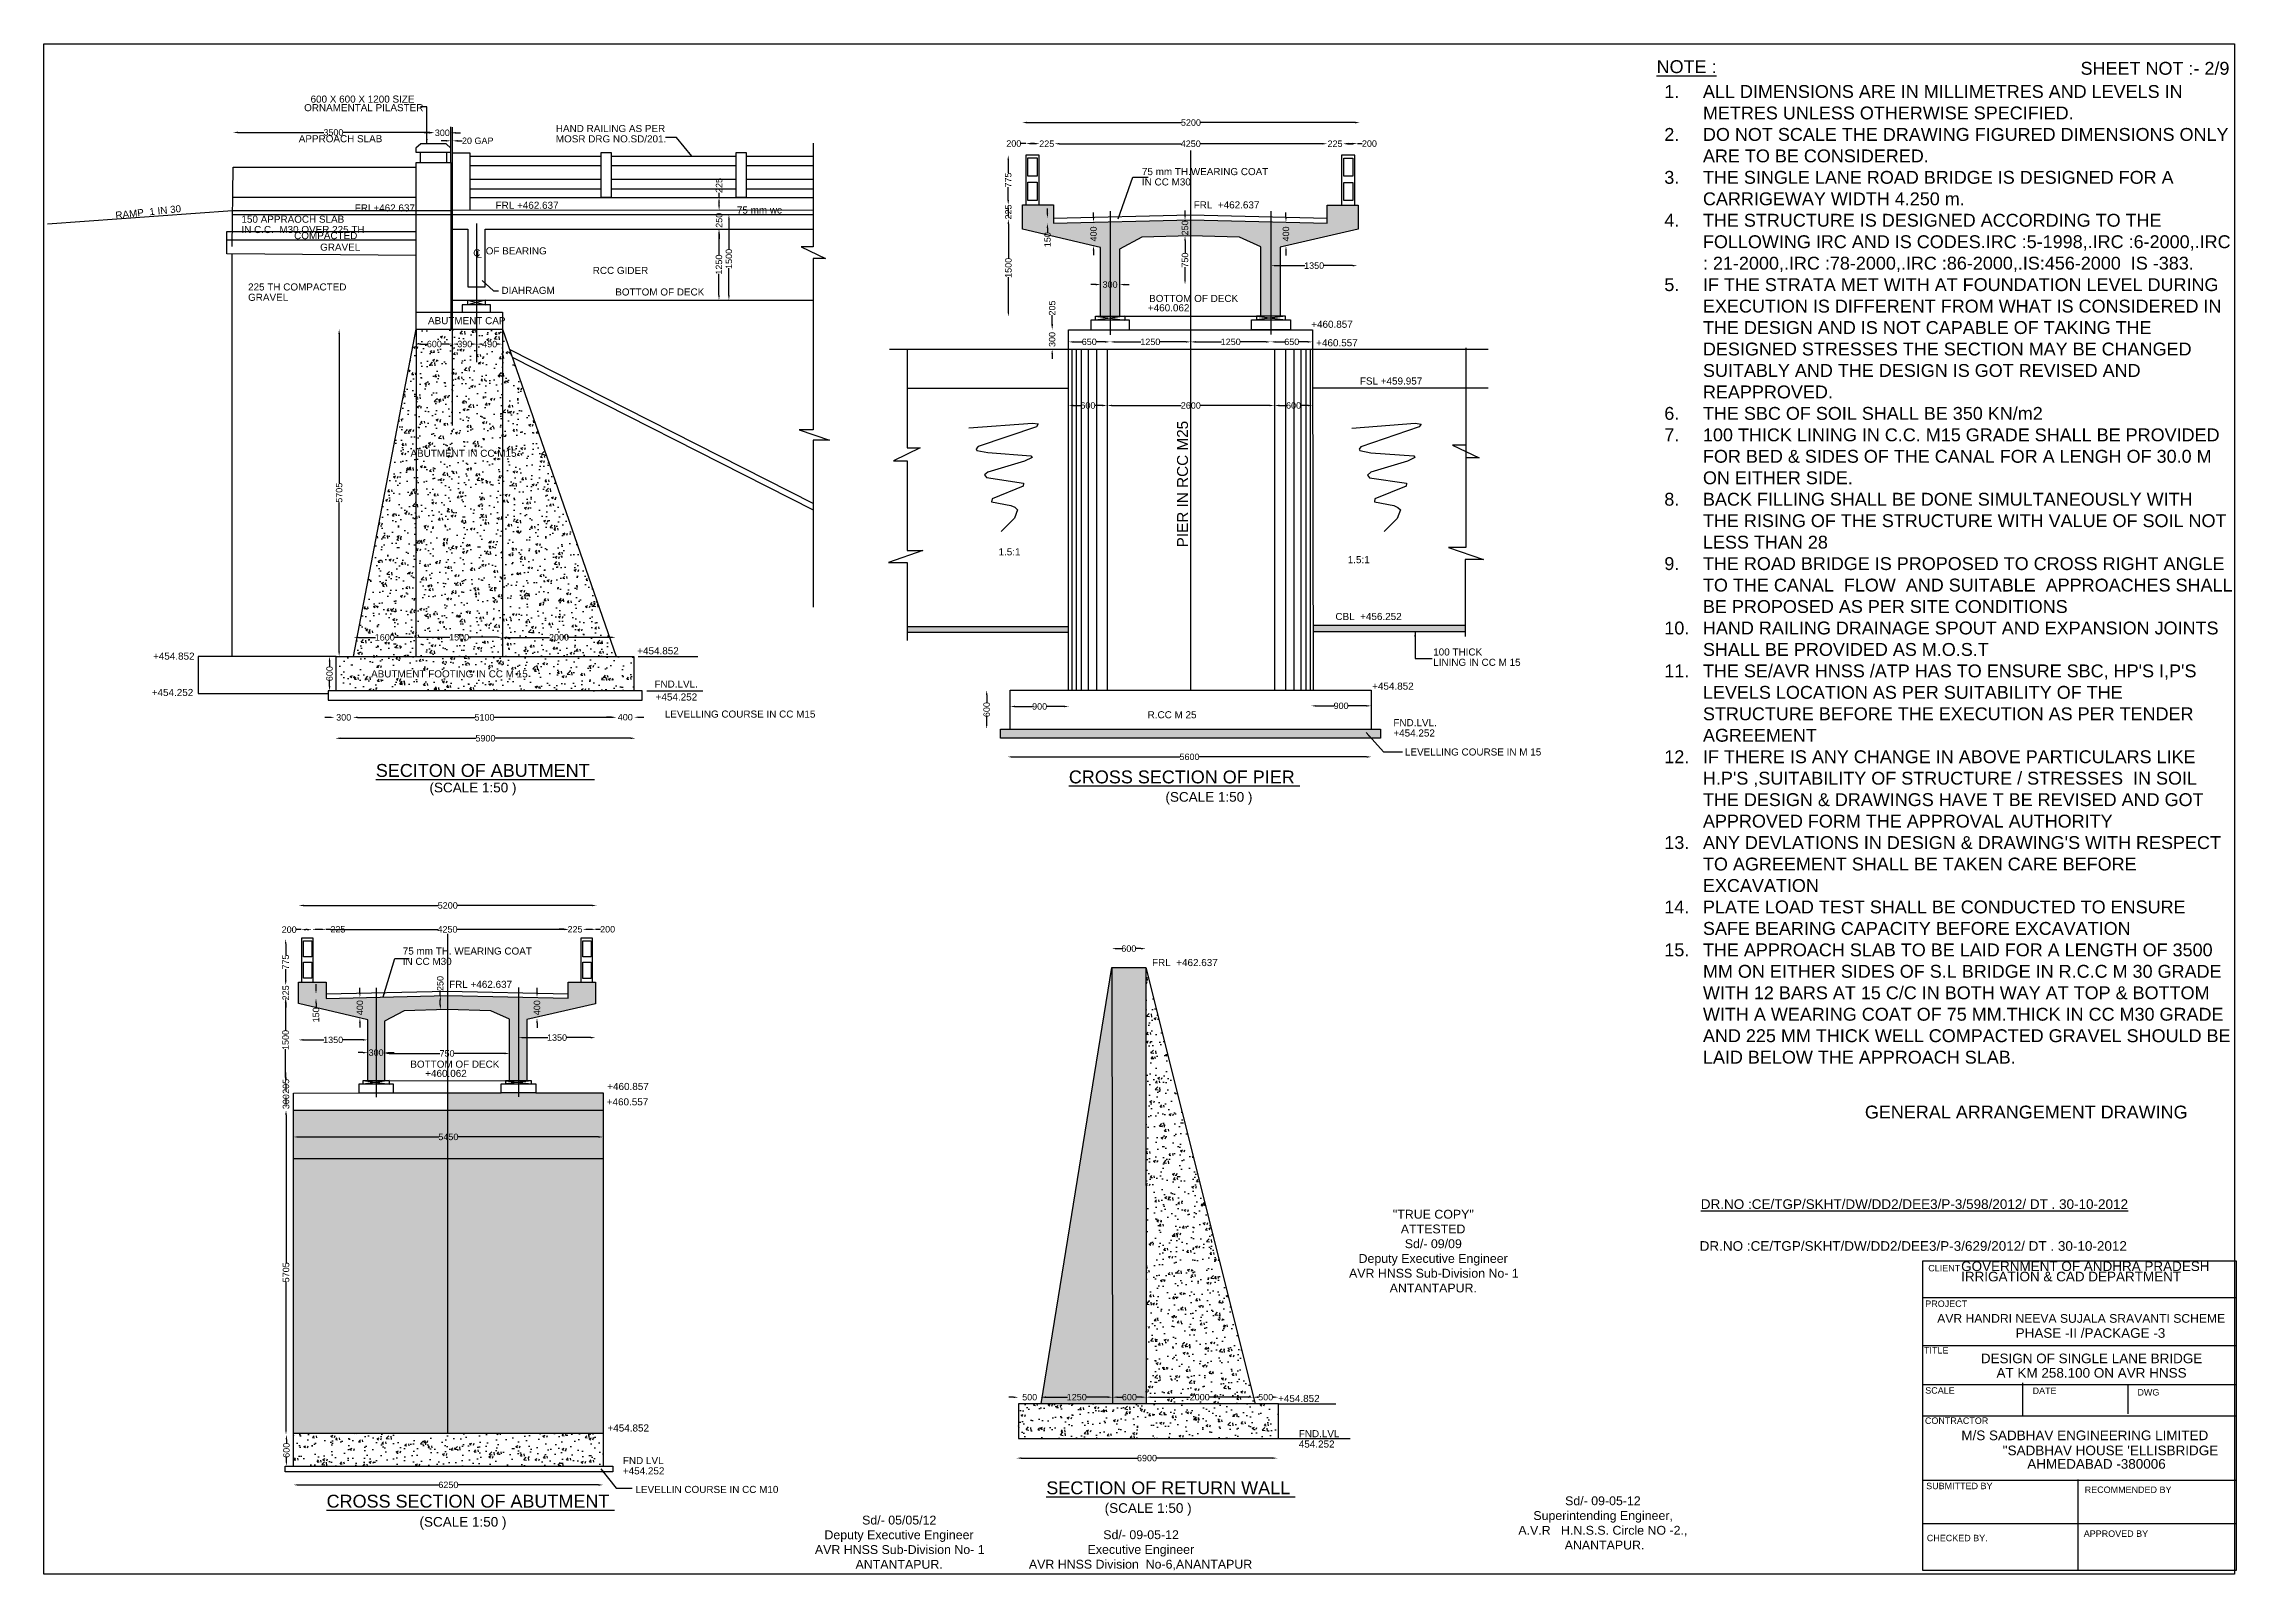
# Model space of a CAD drawing. Header units: millimetres. Extents: x 5124 to 2568158, y 2311 to 44431807.
# Drawn here: x 2534101 to 2568158, y 44407938 to 44431807 of the extents above.
import ezdxf

# ---------------------------------------------------------------- set-up
doc = ezdxf.new("R2010")
doc.units = ezdxf.units.MM
doc.header["$LTSCALE"] = 15
doc.header["$MEASUREMENT"] = 0
for name, color, linetype in [('DIMENSION', 7, 'Continuous'), ('DRAWING', 2, 'Continuous'), ('TEXT', 7, 'Continuous')]:
    doc.layers.add(name, color=color, linetype=linetype)
doc.styles.get("Standard").update_dxf_attribs({"font": 'arial.ttf', "height": 100})
doc.dimstyles.get("Standard").update_dxf_attribs({"dimtxt": 100, "dimasz": 75, "dimexe": 0.18, "dimexo": 0.0625, "dimgap": 0.09, "dimtad": 0, "dimdec": 0, "dimzin": 0, "dimdsep": 46, "dimtxsty": 'Standard', "dimcen": 0.09, "dimse1": 1, "dimse2": 1, "dimadec": 0, "dimazin": 0, "dimtfac": 1, "dimtdec": 0, "dimtofl": 0, "dimtmove": 0, "dimatfit": 3, "dimfxl": 1, "dimtolj": 1, "dimtzin": 0, "dimarcsym": 0})
pattern_1 = [(50, (0, 0), (358.6300913, -31.3760675), [37.5, -412.5]), (355, (0, 0), (-69.3756668, 376.096067), [30, -330]), (100.4514, (29.9, -2.6), (289.2546909, 344.719771), [31.870095, -350.571056]), (46.1842, (0, 100), (533.6205243, -82.759507), [56.25, -618.75]), (96.6356, (44.47, 93.1), (467.331353, 487.0589355), [47.805144, -525.8565]), (351.1842, (0, 100), (467.3309726, 487.0593005), [45, -495]), (21, (50, 75), (298.453526, -201.3094453), [37.5, -412.5]), (326, (50, 75), (121.657666, 362.5750225), [30, -330]), (71.4514, (74.87, 58.22), (420.1113143, 161.2652484), [31.870095, -350.571056]), (37.5, (0, 0), (6.07992766, 166.4469269), [0, -326, 0, -335, 0, -331.25]), (7.5, (0, 0), (131.5347687, 197.20585594), [0, -191, 0, -318.5, 0, -126.25]), (327.5, (-111.5, 0), (266.9112181, -11.27743587), [0, -125, 0, -390, 0, -517.5]), (317.5, (-161.5, 0), (291.5930847, 50.0524912), [0, -162.5, 0, -259, 0, -367.5])]

msp = doc.modelspace()

# ---------------------------------------------------------------- texts
at = {"layer": 'DIMENSION', "color": 0}
msp.add_text('GENERAL ARRANGEMENT DRAWING ', height=200, dxfattribs=at).set_placement((2562390.5, 44415110.9))
at = {"layer": 'DIMENSION', "color": 0, "insert": (2559075, 44431166.8), "char_height": 200, "attachment_point": 1}
msp.add_mtext_dynamic_manual_height_columns("\\pi-600,l800,t800;1.^IALL DIMENSIONS ARE IN MILLIMETRES AND LEVELS IN METRES UNLESS OTHERWISE SPECIFIED.\\P2.^IDO NOT SCALE THE DRAWING FIGURED DIMENSIONS ONLY ARE TO BE CONSIDERED.\\P3.^ITHE SINGLE LANE ROAD BRIDGE IS DESIGNED FOR A CARRIGEWAY WIDTH 4.250 m.\\P4.^ITHE STRUCTURE IS DESIGNED ACCORDING TO THE FOLLOWING IRC AND IS CODES.IRC :5-1998,.IRC :6-2000,.IRC : 21-2000,.IRC :78-2000,.IRC :86-2000,.IS:456-2000  IS -383.\\P5.^IIF THE STRATA MET WITH AT FOUNDATION LEVEL DURING EXECUTION IS DIFFERENT FROM WHAT IS CONSIDERED IN THE DESIGN AND IS NOT CAPABLE OF TAKING THE DESIGNED STRESSES THE SECTION MAY BE CHANGED SUITABLY AND THE DESIGN IS GOT REVISED AND REAPPROVED.\\P6.^ITHE SBC OF SOIL SHALL BE 350 KN/m2\\P7.^I100 THICK LINING IN C.C. M15 GRADE SHALL BE PROVIDED  FOR BED & SIDES OF THE CANAL FOR A LENGH OF 30.0 M ON EITHER SIDE.\\P8.^IBACK FILLING SHALL BE DONE SIMULTANEOUSLY WITH THE RISING OF THE STRUCTURE WITH VALUE OF SOIL NOT LESS THAN 28\\P9.^ITHE ROAD BRIDGE IS PROPOSED TO CROSS RIGHT ANGLE TO THE CANAL  FLOW  AND SUITABLE  APPROACHES SHALL BE PROPOSED AS PER SITE CONDITIONS \\P10.^IHAND RAILING DRAINAGE SPOUT AND EXPANSION JOINTS SHALL BE PROVIDED AS M.O.S.T \\P11.^ITHE SE/AVR HNSS /ATP HAS TO ENSURE SBC, HP'S I,P'S LEVELS LOCATION AS PER SUITABILITY OF THE STRUCTURE BEFORE THE EXECUTION AS PER TENDER AGREEMENT \\P12.^IIF THERE IS ANY CHANGE IN ABOVE PARTICULARS LIKE H.P'S ,SUITABILITY OF STRUCTURE / STRESSES  IN SOIL  THE DESIGN & DRAWINGS HAVE T BE REVISED AND GOT APPROVED FORM THE APPROVAL AUTHORITY \\P13.^IANY DEVLATIONS IN DESIGN & DRAWING'S WITH RESPECT  TO AGREEMENT SHALL BE TAKEN CARE BEFORE EXCAVATION\\P14.^IPLATE LOAD TEST SHALL BE CONDUCTED TO ENSURE SAFE BEARING CAPACITY BEFORE EXCAVATION \\P15.^ITHE APPROACH SLAB TO BE LAID FOR A LENGTH OF 3500 MM ON EITHER SIDES OF S.L BRIDGE IN R.C.C M 30 GRADE WITH 12 BARS AT 15 C/C IN BOTH WAY AT TOP & BOTTOM WITH A WEARING COAT OF 75 MM.THICK IN CC M30 GRADE AND 225 MM THICK WELL COMPACTED GRAVEL SHOULD BE LAID BELOW THE APPROACH SLAB.", width=9003.235, gutter_width=490, heights=[21681.9], dxfattribs=at)
at = {"layer": 'DIMENSION', "char_height": 137.5, "attachment_point": 1}
for s, insert, width in [('\\pi1183.4;Sd/- 09-05-12\\P\\pi690.22;Superintending Engineer,\\P\\pi457.05;A.V.R   H.N.S.S. Circle NO -2.,\\P\\pi1124; ANANTAPUR.', (2556550.3, 44409240.1), 3522.664), ('\\pi751.19;Sd/- 05/05/12 \\P\\pi166.06;{\\C0;Deputy Executive Engineer  \\P\\pi17.774;AVR HNSS Sub-Division No- 1 \\P\\pi649.14;ANTANTAPUR.}', (2546061.6, 44408940.5), 2636.98), ('\\pi1183.4;Sd/- 09-05-12\\P\\pi940.08;{\\C0;Executive Engineer  \\P\\pi28.044;AVR HNSS Division  No-6,ANANTAPUR }', (2549375.6, 44408713.3), 3522.664)]:
    msp.add_mtext(s, dxfattribs=dict(at, insert=insert, width=width))
at = {"layer": 'TEXT', "color": 0}
for s, height, p in [('%%UNOTE :', 200, (2559155.2, 44431352.9)), ('SHEET NOT :- 2/9', 200, (2565741.1, 44431327)), ('ORNAMENTAL PILASTER ', 110, (2538144.4, 44430760.9)), ('600 X 600 X 1200 SIZE ', 110, (2538244.3, 44430894.1)), ('HAND RAILING AS PER ', 110, (2542054.5, 44430436.7)), ('APPROACH SLAB', 110, (2538061.2, 44430278.4)), ('MOSR DRG NO.SD/201.', 110, (2542054.5, 44430276.1)), ('75 mm TH.WEARING COAT ', 110, (2551159.4, 44429767.6)), ('IN CC M30 ', 110, (2551159.4, 44429607)), ('150 APPRAOCH SLAB ', 110, (2537170.5, 44429027.8)), ('FRI +462.637', 110, (2538930.4, 44429202.9)), ('FRL +462.637', 110, (2541118.6, 44429244.8)), ('75 mm wc ', 110, (2544867.3, 44429170.7)), ('FRL  +462.637', 110, (2551964, 44429250.2)), ('IN C.C.  M30 OVER 225 TH', 110, (2537170.5, 44428867.2)), ('COMPACTED ', 110, (2537989.3, 44428772.8)), ('GRAVEL', 110, (2538392.7, 44428593.9)), ('C', 110, (2540771, 44428505.9)), ('L', 110, (2540823.2, 44428483.6)), ('OF BEARING ', 110, (2540965.1, 44428536)), ('225 TH COMPACTED ', 110, (2537273.4, 44427975.4)), ('RCC GIDER ', 110, (2542627.8, 44428232.5)), ('GRAVEL', 110, (2537273.4, 44427814.7)), ('DIAHRAGM', 110, (2541210.3, 44427922.4)), ('BOTTOM OF DECK ', 110, (2542978, 44427897.5)), ('+460.062', 110, (2551252.5, 44427651.8)), ('BOTTOM OF DECK', 110, (2551271.1, 44427797)), ('ABUTMENT CAP ', 110, (2540068.5, 44427451.7)), ('+460.857', 110, (2553789.6, 44427395.5)), ('+460.557', 110, (2553866.7, 44427108.4)), ('FSL +459.957', 110, (2554545.4, 44426514)), ('ABUTMENT IN CC M15', 110, (2539796.3, 44425391.3)), ('1.5:1', 110, (2548931.7, 44423859.9)), ('1.5:1', 110, (2554357, 44423738.4)), ('CBL  +456.252', 110, (2554165.3, 44422855.7)), ('+454.852', 110, (2535796.9, 44422239.7)), ('+454.852', 110, (2543319.3, 44422322.3)), ('100 THICK ', 110, (2555684.6, 44422304.1)), ('ABUTMENT FOOTING IN CC M 15 ', 110, (2539184.8, 44421963.8)), ('LINING IN CC M 15 ', 110, (2555684.6, 44422143.4)), ('+454.252', 110, (2535777.3, 44421675.4)), ('FND.LVL.', 110, (2543586.3, 44421805.6)), ('+454.252', 110, (2543605.3, 44421604.9)), ('+454.852', 110, (2554736.1, 44421773.2)), ('LEVELLING COURSE IN CC M15 ', 110, (2543747.2, 44421339.4)), ('R.CC M 25 ', 110, (2551248, 44421329)), ('FND.LVL.', 110, (2555065.7, 44421205.9)), ('+454.252', 110, (2555065.7, 44421045.2)), ('%%USECITON OF ABUTMENT ', 200, (2539258.2, 44420418.8)), ('LEVELLING COURSE IN M 15 ', 110, (2555245.6, 44420750.5)), ('(SCALE 1:50 )', 150, (2540091.9, 44420178.1)), ('%%UCROSS SECTION OF PIER ', 200, (2550024.6, 44420317.7)), ('(SCALE 1:50 )', 150, (2551525, 44420032.4)), ('75 mm TH. WEARING COAT ', 110, (2539676.5, 44417657.7)), ('IN CC M30 ', 110, (2539676.5, 44417497.1)), (' FRL  +462.637', 110, (2551274.2, 44417478.7)), ('FRL +462.637', 110, (2540396.8, 44417140.5)), ('BOTTOM OF DECK ', 110, (2539794.3, 44415900.5)), ('+460.062', 110, (2540025.5, 44415756.6)), ('+460.857', 110, (2542853.4, 44415553.9)), ('+460.557', 110, (2542845.8, 44415314.9)), ('%%UDR.NO :CE/TGP/SKHT/DW/DD2/DEE3/P-3/598/2012/ DT . 30-10-2012', 150, (2559841.6, 44413705.9)), ('DR.NO :CE/TGP/SKHT/DW/DD2/DEE3/P-3/629/2012/ DT . 30-10-2012', 150, (2559824, 44413055.1)), ('CLIENT ', 99.84, (2563375.5, 44412736.1)), ('GOVERNMENT OF ANDHRA PRADESH ', 149.753, (2563886, 44412740.9)), ('IRRIGATION & CAD DEPARTMENT ', 149.753, (2563886, 44412580.5)), ('PROJECT ', 99.84, (2563328.6, 44412183.7)), ('AVR HANDRI NEEVA SUJALA SRAVANTI SCHEME ', 135, (2563513.9, 44411937.3)), ('PHASE -II /PACKAGE -3', 149.753, (2564732.9, 44411703.4)), ('TITLE ', 99.84, (2563309.1, 44411459.7)), ('DESIGN OF SINGLE LANE BRIDGE ', 149.753, (2564191.7, 44411308.7)), ('AT KM 258.100 ON AVR HNSS', 149.753, (2564435.5, 44411084.5)), ('+454.852', 110, (2553275.4, 44410706.3)), ('SCALE ', 99.84, (2563328.6, 44410836)), ('DATE ', 99.84, (2564996.2, 44410831.1)), ('DWG', 99.84, (2566624.8, 44410806.8)), ('+454.852', 110, (2542856.9, 44410247.6)), ('CONTRACTOR', 99.84, (2563323.6, 44410366.5)), ('454.252', 110, (2553596.5, 44409998.2)), ('FND.LVL', 110, (2553596.5, 44410158.8)), ('M/S SADBHAV ENGINEERING LIMITED ', 149.753, (2563889.2, 44410113.1)), ("''SADBHAV HOUSE 'ELLISBRIDGE ", 149.753, (2564528, 44409879.1)), ('+454.252', 110, (2543096.5, 44409581.3)), ('FND LVL', 110, (2543096.5, 44409741.9)), ('AHMEDABAD -380006', 149.753, (2564913.2, 44409669.6)), ('LEVELLIN COURSE IN CC M10', 110, (2543291.9, 44409293)), ('%%USECTION OF RETURN WALL ', 200, (2549674.4, 44409273)), ('SUBMITTED BY ', 99.835, (2563343.1, 44409351.9)), ('RECOMMENDED BY', 99.835, (2565805.5, 44409293.5)), ('%%UCROSS SECTION OF ABUTMENT ', 200, (2538493.5, 44409065.5)), ('(SCALE 1:50 )', 150, (2550580.7, 44408984)), ('(SCALE 1:50 )', 150, (2539936.9, 44408769.7)), ('APPROVED BY ', 99.835, (2565790.8, 44408611.2)), ('CHECKED BY.', 99.835, (2563352.9, 44408543))]:
    msp.add_text(s, height=height, dxfattribs=at).set_placement(p)
for s, height, rotation, p in [('RAMP  1 IN 30', 110, 5.92232, (2535218.5, 44429089)), ('PIER IN RCC M25', 170, 90, (2551874.7, 44423984.2))]:
    msp.add_text(s, height=height, rotation=rotation, dxfattribs=at).set_placement(p)
at = {"layer": 'TEXT', "color": 0, "insert": (2554359.2, 44413692.5), "char_height": 137.5, "width": 2636.98, "attachment_point": 1}
msp.add_mtext('\\pi698.9;"TRUE COPY" \\P\\pi822;ATTESTED  \\P\\pi883.85;Sd/- 09/09\\P\\pi166.06;Deputy Executive Engineer  \\P\\pi17.774;AVR HNSS Sub-Division No- 1 \\P\\pi649.14;ANTANTAPUR.', dxfattribs=at)

# ---------------------------------------------------------------- blocks, each defined once
blk = doc.blocks.new('*D4')
at = {"layer": 'Defpoints', "color": 0, "transparency": 16777216}
for p in [(2537040, 44430428), (2540159, 44430431), (2540159, 44430428)]:
    blk.add_point(p, dxfattribs=at)
at = {"layer": 'DIMENSION', "color": 0, "lineweight": -2, "transparency": 16777216}
for p, q in [((2537115, 44430431), (2538450, 44430431)), ((2540084, 44430431), (2538749, 44430431))]:
    blk.add_line(p, q, dxfattribs=at)
at = {"layer": 'DIMENSION', "color": 0, "transparency": 16777216}
for points in [[(2537115, 44430443), (2537115, 44430418), (2537040, 44430431)], [(2540084, 44430443), (2540084, 44430418), (2540159, 44430431)]]:
    blk.add_solid(points, dxfattribs=at)
at = {"layer": 'DIMENSION', "color": 0, "transparency": 16777216, "insert": (2538599, 44430431), "char_height": 100, "attachment_point": 5}
blk.add_mtext('\\A1;3500', dxfattribs=at)
blk = doc.blocks.new('*D5')
at = {"layer": 'Defpoints', "color": 0, "transparency": 16777216}
for p in [(2540159, 44430431), (2540423, 44430431), (2540423, 44430425)]:
    blk.add_point(p, dxfattribs=at)
at = {"layer": 'DIMENSION', "color": 0, "lineweight": -2, "transparency": 16777216}
for p, q in [((2540084, 44430425), (2540009, 44430425)), ((2540498, 44430425), (2540573, 44430425))]:
    blk.add_line(p, q, dxfattribs=at)
at = {"layer": 'DIMENSION', "color": 0, "transparency": 16777216}
for points in [[(2540084, 44430438), (2540084, 44430413), (2540159, 44430425)], [(2540498, 44430438), (2540498, 44430413), (2540423, 44430425)]]:
    blk.add_solid(points, dxfattribs=at)
at = {"layer": 'DIMENSION', "color": 0, "transparency": 16777216, "insert": (2540291, 44430425), "char_height": 100, "attachment_point": 5}
blk.add_mtext('\\A1;300', dxfattribs=at)
blk = doc.blocks.new('*D6')
at = {"layer": 'Defpoints', "color": 0, "transparency": 16777216}
for p in [(2540423, 44430296), (2540452, 44430301), (2540452, 44430296)]:
    blk.add_point(p, dxfattribs=at)
at = {"layer": 'DIMENSION', "color": 0, "lineweight": -2, "transparency": 16777216}
for p, q in [((2540348, 44430301), (2540273, 44430301)), ((2540527, 44430301), (2540602, 44430301))]:
    blk.add_line(p, q, dxfattribs=at)
at = {"layer": 'DIMENSION', "color": 0, "transparency": 16777216}
for points in [[(2540348, 44430313), (2540348, 44430288), (2540423, 44430301)], [(2540527, 44430313), (2540527, 44430288), (2540452, 44430301)]]:
    blk.add_solid(points, dxfattribs=at)
at = {"layer": 'DIMENSION', "color": 0, "transparency": 16777216, "insert": (2540841, 44430301), "char_height": 100, "attachment_point": 5}
blk.add_mtext('\\A1;20 GAP', dxfattribs=at)
blk = doc.blocks.new('*D7')
at = {"layer": 'Defpoints', "color": 0, "transparency": 16777216}
for p in [(2539883, 44427172), (2540452, 44427172), (2540452, 44427143)]:
    blk.add_point(p, dxfattribs=at)
at = {"layer": 'DIMENSION', "color": 0, "lineweight": -2, "transparency": 16777216}
for p, q in [((2539958, 44427143), (2540057, 44427143)), ((2540377, 44427143), (2540278, 44427143))]:
    blk.add_line(p, q, dxfattribs=at)
at = {"layer": 'DIMENSION', "color": 0, "transparency": 16777216}
for points in [[(2539958, 44427155), (2539958, 44427130), (2539883, 44427143)], [(2540377, 44427155), (2540377, 44427130), (2540452, 44427143)]]:
    blk.add_solid(points, dxfattribs=at)
at = {"layer": 'DIMENSION', "color": 0, "transparency": 16777216, "insert": (2540167, 44427143), "char_height": 100, "attachment_point": 5}
blk.add_mtext('\\A1;600', dxfattribs=at)
blk = doc.blocks.new('*D8')
at = {"layer": 'Defpoints', "color": 0, "transparency": 16777216}
for p in [(2540452, 44427143), (2540828, 44427143), (2540828, 44427143)]:
    blk.add_point(p, dxfattribs=at)
at = {"layer": 'DIMENSION', "color": 0, "lineweight": -2, "transparency": 16777216}
for p, q in [((2540527, 44427143), (2540530, 44427143)), ((2540753, 44427143), (2540750, 44427143))]:
    blk.add_line(p, q, dxfattribs=at)
at = {"layer": 'DIMENSION', "color": 0, "transparency": 16777216}
for points in [[(2540527, 44427155), (2540527, 44427130), (2540452, 44427143)], [(2540753, 44427155), (2540753, 44427130), (2540828, 44427143)]]:
    blk.add_solid(points, dxfattribs=at)
at = {"layer": 'DIMENSION', "color": 0, "transparency": 16777216, "insert": (2540640, 44427143), "char_height": 100, "attachment_point": 5}
blk.add_mtext('\\A1;390', dxfattribs=at)
blk = doc.blocks.new('*D9')
at = {"layer": 'Defpoints', "color": 0, "transparency": 16777216}
for p in [(2540828, 44427143), (2541226, 44427142), (2541226, 44427142)]:
    blk.add_point(p, dxfattribs=at)
at = {"layer": 'DIMENSION', "color": 0, "lineweight": -2, "transparency": 16777216}
for p, q in [((2540903, 44427142), (2540915, 44427142)), ((2541151, 44427142), (2541139, 44427142))]:
    blk.add_line(p, q, dxfattribs=at)
at = {"layer": 'DIMENSION', "color": 0, "transparency": 16777216}
for points in [[(2540903, 44427155), (2540903, 44427130), (2540828, 44427142)], [(2541151, 44427155), (2541151, 44427130), (2541226, 44427142)]]:
    blk.add_solid(points, dxfattribs=at)
at = {"layer": 'DIMENSION', "color": 0, "transparency": 16777216, "insert": (2541027, 44427142), "char_height": 100, "attachment_point": 5}
blk.add_mtext('\\A1;490', dxfattribs=at)
blk = doc.blocks.new('*D10')
at = {"layer": 'Defpoints', "color": 0, "transparency": 16777216}
for p in [(2538539, 44422290), (2538640, 44422290), (2538640, 44421754)]:
    blk.add_point(p, dxfattribs=at)
at = {"layer": 'DIMENSION', "color": 0, "lineweight": -2, "transparency": 16777216}
for p, q in [((2538539, 44422215), (2538539, 44422133)), ((2538539, 44421829), (2538539, 44421911))]:
    blk.add_line(p, q, dxfattribs=at)
at = {"layer": 'DIMENSION', "color": 0, "transparency": 16777216}
for points in [[(2538527, 44422215), (2538552, 44422215), (2538539, 44422290)], [(2538527, 44421829), (2538552, 44421829), (2538539, 44421754)]]:
    blk.add_solid(points, dxfattribs=at)
at = {"layer": 'DIMENSION', "color": 0, "transparency": 16777216, "insert": (2538539, 44422022), "char_height": 100, "attachment_point": 5, "rotation": 90}
blk.add_mtext('\\A1;600', dxfattribs=at)
blk = doc.blocks.new('*D11')
at = {"layer": 'Defpoints', "color": 0, "transparency": 16777216}
for p in [(2538630, 44421018), (2543292, 44421018), (2543292, 44421018)]:
    blk.add_point(p, dxfattribs=at)
at = {"layer": 'DIMENSION', "color": 0, "lineweight": -2, "transparency": 16777216}
for p, q in [((2538705, 44421018), (2540812, 44421018)), ((2543217, 44421018), (2541110, 44421018))]:
    blk.add_line(p, q, dxfattribs=at)
at = {"layer": 'DIMENSION', "color": 0, "transparency": 16777216}
for points in [[(2538705, 44421031), (2538705, 44421006), (2538630, 44421018)], [(2543217, 44421031), (2543217, 44421006), (2543292, 44421018)]]:
    blk.add_solid(points, dxfattribs=at)
at = {"layer": 'DIMENSION', "color": 0, "transparency": 16777216, "insert": (2540961, 44421018), "char_height": 100, "attachment_point": 5}
blk.add_mtext('\\A1;5900', dxfattribs=at)
blk = doc.blocks.new('*D12')
at = {"layer": 'Defpoints', "color": 0, "transparency": 16777216}
for p in [(2538901, 44421336), (2542993, 44421343), (2542993, 44421336)]:
    blk.add_point(p, dxfattribs=at)
at = {"layer": 'DIMENSION', "color": 0, "lineweight": -2, "transparency": 16777216}
for p, q in [((2538976, 44421343), (2540798, 44421343)), ((2542918, 44421343), (2541096, 44421343))]:
    blk.add_line(p, q, dxfattribs=at)
at = {"layer": 'DIMENSION', "color": 0, "transparency": 16777216}
for points in [[(2538976, 44421356), (2538976, 44421331), (2538901, 44421343)], [(2542918, 44421356), (2542918, 44421331), (2542993, 44421343)]]:
    blk.add_solid(points, dxfattribs=at)
at = {"layer": 'DIMENSION', "color": 0, "transparency": 16777216, "insert": (2540947, 44421343), "char_height": 100, "attachment_point": 5}
blk.add_mtext('\\A1;5100', dxfattribs=at)
blk = doc.blocks.new('*D13')
at = {"layer": 'Defpoints', "color": 0, "transparency": 16777216}
for p in [(2542993, 44421343), (2543272, 44421345), (2543272, 44421343)]:
    blk.add_point(p, dxfattribs=at)
at = {"layer": 'DIMENSION', "color": 0, "lineweight": -2, "transparency": 16777216}
for p, q in [((2542918, 44421345), (2542843, 44421345)), ((2543347, 44421345), (2543422, 44421345))]:
    blk.add_line(p, q, dxfattribs=at)
at = {"layer": 'DIMENSION', "color": 0, "transparency": 16777216}
for points in [[(2542918, 44421357), (2542918, 44421332), (2542993, 44421345)], [(2543347, 44421357), (2543347, 44421332), (2543272, 44421345)]]:
    blk.add_solid(points, dxfattribs=at)
at = {"layer": 'DIMENSION', "color": 0, "transparency": 16777216, "insert": (2543133, 44421345), "char_height": 100, "attachment_point": 5}
blk.add_mtext('\\A1;400', dxfattribs=at)
blk = doc.blocks.new('*D14')
at = {"layer": 'Defpoints', "color": 0, "transparency": 16777216}
for p in [(2538616, 44421343), (2538616, 44421343), (2538901, 44421343)]:
    blk.add_point(p, dxfattribs=at)
at = {"layer": 'DIMENSION', "color": 0, "lineweight": -2, "transparency": 16777216}
for p, q in [((2538541, 44421343), (2538466, 44421343)), ((2538976, 44421343), (2539051, 44421343))]:
    blk.add_line(p, q, dxfattribs=at)
at = {"layer": 'DIMENSION', "color": 0, "transparency": 16777216}
for points in [[(2538541, 44421356), (2538541, 44421331), (2538616, 44421343)], [(2538976, 44421356), (2538976, 44421331), (2538901, 44421343)]]:
    blk.add_solid(points, dxfattribs=at)
at = {"layer": 'DIMENSION', "color": 0, "transparency": 16777216, "insert": (2538759, 44421343), "char_height": 100, "attachment_point": 5}
blk.add_mtext('\\A1;300', dxfattribs=at)
blk = doc.blocks.new('*D15')
at = {"layer": 'Defpoints', "color": 0, "transparency": 16777216}
for p in [(2538913, 44422290), (2539881, 44422586), (2539881, 44422290)]:
    blk.add_point(p, dxfattribs=at)
at = {"layer": 'DIMENSION', "color": 0, "lineweight": -2, "transparency": 16777216}
for p, q in [((2538988, 44422586), (2539252, 44422586)), ((2539806, 44422586), (2539541, 44422586))]:
    blk.add_line(p, q, dxfattribs=at)
at = {"layer": 'DIMENSION', "color": 0, "transparency": 16777216}
for points in [[(2538988, 44422599), (2538988, 44422574), (2538913, 44422586)], [(2539806, 44422599), (2539806, 44422574), (2539881, 44422586)]]:
    blk.add_solid(points, dxfattribs=at)
at = {"layer": 'DIMENSION', "color": 0, "transparency": 16777216, "insert": (2539397, 44422586), "char_height": 100, "attachment_point": 5}
blk.add_mtext('\\A1;1600', dxfattribs=at)
blk = doc.blocks.new('*D16')
at = {"layer": 'Defpoints', "color": 0, "transparency": 16777216}
for p in [(2539881, 44422587), (2541224, 44422617), (2541224, 44422587)]:
    blk.add_point(p, dxfattribs=at)
at = {"layer": 'DIMENSION', "color": 0, "lineweight": -2, "transparency": 16777216}
for p, q in [((2539956, 44422587), (2540408, 44422587)), ((2541149, 44422587), (2540697, 44422587))]:
    blk.add_line(p, q, dxfattribs=at)
at = {"layer": 'DIMENSION', "color": 0, "transparency": 16777216}
for points in [[(2539956, 44422599), (2539956, 44422574), (2539881, 44422587)], [(2541149, 44422599), (2541149, 44422574), (2541224, 44422587)]]:
    blk.add_solid(points, dxfattribs=at)
at = {"layer": 'DIMENSION', "color": 0, "transparency": 16777216, "insert": (2540552, 44422587), "char_height": 100, "attachment_point": 5}
blk.add_mtext('\\A1;1500', dxfattribs=at)
blk = doc.blocks.new('*D17')
at = {"layer": 'Defpoints', "color": 0, "transparency": 16777216}
for p in [(2541224, 44422586), (2542984, 44422586), (2542984, 44422586)]:
    blk.add_point(p, dxfattribs=at)
at = {"layer": 'DIMENSION', "color": 0, "lineweight": -2, "transparency": 16777216}
for p, q in [((2541299, 44422586), (2541954, 44422586)), ((2542909, 44422586), (2542254, 44422586))]:
    blk.add_line(p, q, dxfattribs=at)
at = {"layer": 'DIMENSION', "color": 0, "transparency": 16777216}
for points in [[(2541299, 44422599), (2541299, 44422574), (2541224, 44422586)], [(2542909, 44422599), (2542909, 44422574), (2542984, 44422586)]]:
    blk.add_solid(points, dxfattribs=at)
at = {"layer": 'DIMENSION', "color": 0, "transparency": 16777216, "insert": (2542104, 44422586), "char_height": 100, "attachment_point": 5}
blk.add_mtext('\\A1;2000', dxfattribs=at)
blk = doc.blocks.new('*D18')
at = {"layer": 'Defpoints', "color": 0, "transparency": 16777216}
for p in [(2544591, 44429420), (2544728, 44429420), (2544728, 44429222)]:
    blk.add_point(p, dxfattribs=at)
at = {"layer": 'DIMENSION', "color": 0, "lineweight": -2, "transparency": 16777216}
for p, q in [((2544591, 44429420), (2544591, 44429495)), ((2544591, 44429297), (2544591, 44429345))]:
    blk.add_line(p, q, dxfattribs=at)
at = {"layer": 'DIMENSION', "color": 0, "transparency": 16777216}
for points in [[(2544578, 44429345), (2544603, 44429345), (2544591, 44429420)], [(2544578, 44429297), (2544603, 44429297), (2544591, 44429222)]]:
    blk.add_solid(points, dxfattribs=at)
at = {"layer": 'DIMENSION', "color": 0, "transparency": 16777216, "insert": (2544591, 44429607), "char_height": 100, "attachment_point": 5, "rotation": 90}
blk.add_mtext('\\A1;225', dxfattribs=at)
blk = doc.blocks.new('*D19')
at = {"layer": 'Defpoints', "color": 0, "transparency": 16777216}
for p in [(2544570, 44429222), (2544570, 44428928), (2544591, 44428928)]:
    blk.add_point(p, dxfattribs=at)
at = {"layer": 'DIMENSION', "color": 0, "lineweight": -2, "transparency": 16777216}
for p, q in [((2544591, 44429297), (2544591, 44429372)), ((2544591, 44428853), (2544591, 44428778))]:
    blk.add_line(p, q, dxfattribs=at)
at = {"layer": 'DIMENSION', "color": 0, "transparency": 16777216}
for points in [[(2544578, 44429297), (2544603, 44429297), (2544591, 44429222)], [(2544578, 44428853), (2544603, 44428853), (2544591, 44428928)]]:
    blk.add_solid(points, dxfattribs=at)
at = {"layer": 'DIMENSION', "color": 0, "transparency": 16777216, "insert": (2544591, 44429066), "char_height": 100, "attachment_point": 5, "rotation": 90}
blk.add_mtext('\\A1;250', dxfattribs=at)
blk = doc.blocks.new('*D20')
at = {"layer": 'Defpoints', "color": 0, "transparency": 16777216}
for p in [(2544743, 44429157), (2544743, 44427826), (2544743, 44427826)]:
    blk.add_point(p, dxfattribs=at)
at = {"layer": 'DIMENSION', "color": 0, "lineweight": -2, "transparency": 16777216}
for p, q in [((2544743, 44429082), (2544743, 44428611)), ((2544743, 44427901), (2544743, 44428322))]:
    blk.add_line(p, q, dxfattribs=at)
at = {"layer": 'DIMENSION', "color": 0, "transparency": 16777216}
for points in [[(2544731, 44429082), (2544756, 44429082), (2544743, 44429157)], [(2544731, 44427901), (2544756, 44427901), (2544743, 44427826)]]:
    blk.add_solid(points, dxfattribs=at)
at = {"layer": 'DIMENSION', "color": 0, "transparency": 16777216, "insert": (2544743, 44428466), "char_height": 100, "attachment_point": 5, "rotation": 90}
blk.add_mtext('\\A1;1500', dxfattribs=at)
blk = doc.blocks.new('*D21')
at = {"layer": 'Defpoints', "color": 0, "transparency": 16777216}
for p in [(2544570, 44428928), (2544589, 44428928), (2544605, 44427826)]:
    blk.add_point(p, dxfattribs=at)
at = {"layer": 'DIMENSION', "color": 0, "lineweight": -2, "transparency": 16777216}
for p, q in [((2544589, 44428853), (2544589, 44428521)), ((2544589, 44427901), (2544589, 44428232))]:
    blk.add_line(p, q, dxfattribs=at)
at = {"layer": 'DIMENSION', "color": 0, "transparency": 16777216}
for points in [[(2544577, 44428853), (2544602, 44428853), (2544589, 44428928)], [(2544577, 44427901), (2544602, 44427901), (2544589, 44427826)]]:
    blk.add_solid(points, dxfattribs=at)
at = {"layer": 'DIMENSION', "color": 0, "transparency": 16777216, "insert": (2544589, 44428377), "char_height": 100, "attachment_point": 5, "rotation": 90}
blk.add_mtext('\\A1;1250', dxfattribs=at)
blk = doc.blocks.new('*D22')
at = {"layer": 'Defpoints', "color": 0, "transparency": 16777216}
for p in [(2549298, 44430591), (2554545, 44430591), (2554545, 44430584)]:
    blk.add_point(p, dxfattribs=at)
at = {"layer": 'TEXT', "color": 0, "lineweight": -2, "transparency": 16777216}
for p, q in [((2549373, 44430584), (2551772, 44430584)), ((2554470, 44430584), (2552070, 44430584))]:
    blk.add_line(p, q, dxfattribs=at)
at = {"layer": 'TEXT', "color": 0, "transparency": 16777216}
for points in [[(2549373, 44430597), (2549373, 44430572), (2549298, 44430584)], [(2554470, 44430597), (2554470, 44430572), (2554545, 44430584)]]:
    blk.add_solid(points, dxfattribs=at)
at = {"layer": 'TEXT', "color": 0, "transparency": 16777216, "insert": (2551921, 44430584), "char_height": 100, "attachment_point": 5}
blk.add_mtext('\\A1;5200', dxfattribs=at)
blk = doc.blocks.new('*D23')
at = {"layer": 'Defpoints', "color": 0, "transparency": 16777216}
for p in [(2549562, 44430258), (2549355, 44430077), (2549562, 44430077)]:
    blk.add_point(p, dxfattribs=at)
at = {"layer": 'TEXT', "color": 0, "lineweight": -2, "transparency": 16777216}
for p, q in [((2549355, 44430258), (2549280, 44430258)), ((2549487, 44430258), (2549430, 44430258))]:
    blk.add_line(p, q, dxfattribs=at)
at = {"layer": 'TEXT', "color": 0, "transparency": 16777216}
for points in [[(2549430, 44430270), (2549430, 44430245), (2549355, 44430258)], [(2549487, 44430270), (2549487, 44430245), (2549562, 44430258)]]:
    blk.add_solid(points, dxfattribs=at)
at = {"layer": 'TEXT', "color": 0, "transparency": 16777216, "insert": (2549169, 44430258), "char_height": 100, "attachment_point": 5}
blk.add_mtext('\\A1;200', dxfattribs=at)
blk = doc.blocks.new('*D24')
at = {"layer": 'Defpoints', "color": 0, "transparency": 16777216}
for p in [(2549562, 44430258), (2549801, 44430258), (2549801, 44430255)]:
    blk.add_point(p, dxfattribs=at)
at = {"layer": 'TEXT', "color": 0, "lineweight": -2, "transparency": 16777216}
for p, q in [((2549487, 44430255), (2549412, 44430255)), ((2549876, 44430255), (2549951, 44430255))]:
    blk.add_line(p, q, dxfattribs=at)
at = {"layer": 'TEXT', "color": 0, "transparency": 16777216}
for points in [[(2549487, 44430268), (2549487, 44430243), (2549562, 44430255)], [(2549876, 44430268), (2549876, 44430243), (2549801, 44430255)]]:
    blk.add_solid(points, dxfattribs=at)
at = {"layer": 'TEXT', "color": 0, "transparency": 16777216, "insert": (2549681, 44430255), "char_height": 100, "attachment_point": 5}
blk.add_mtext('\\A1;225', dxfattribs=at)
blk = doc.blocks.new('*D25')
at = {"layer": 'Defpoints', "color": 0, "transparency": 16777216}
for p in [(2549801, 44430258), (2554035, 44430258), (2554035, 44430255)]:
    blk.add_point(p, dxfattribs=at)
at = {"layer": 'TEXT', "color": 0, "lineweight": -2, "transparency": 16777216}
for p, q in [((2549876, 44430255), (2551767, 44430255)), ((2553960, 44430255), (2552069, 44430255))]:
    blk.add_line(p, q, dxfattribs=at)
at = {"layer": 'TEXT', "color": 0, "transparency": 16777216}
for points in [[(2549876, 44430268), (2549876, 44430243), (2549801, 44430255)], [(2553960, 44430268), (2553960, 44430243), (2554035, 44430255)]]:
    blk.add_solid(points, dxfattribs=at)
at = {"layer": 'TEXT', "color": 0, "transparency": 16777216, "insert": (2551918, 44430255), "char_height": 100, "attachment_point": 5}
blk.add_mtext('\\A1;4250', dxfattribs=at)
blk = doc.blocks.new('*D26')
at = {"layer": 'Defpoints', "color": 0, "transparency": 16777216}
for p in [(2554035, 44430255), (2554285, 44430255), (2554285, 44430255)]:
    blk.add_point(p, dxfattribs=at)
at = {"layer": 'TEXT', "color": 0, "lineweight": -2, "transparency": 16777216}
for p, q in [((2553960, 44430255), (2553885, 44430255)), ((2554360, 44430255), (2554435, 44430255))]:
    blk.add_line(p, q, dxfattribs=at)
at = {"layer": 'TEXT', "color": 0, "transparency": 16777216}
for points in [[(2553960, 44430267), (2553960, 44430242), (2554035, 44430255)], [(2554360, 44430267), (2554360, 44430242), (2554285, 44430255)]]:
    blk.add_solid(points, dxfattribs=at)
at = {"layer": 'TEXT', "color": 0, "transparency": 16777216, "insert": (2554160, 44430255), "char_height": 100, "attachment_point": 5}
blk.add_mtext('\\A1;225', dxfattribs=at)
blk = doc.blocks.new('*D27')
at = {"layer": 'Defpoints', "color": 0, "transparency": 16777216}
for p in [(2554290, 44430256), (2554508, 44430257), (2554508, 44430256)]:
    blk.add_point(p, dxfattribs=at)
at = {"layer": 'TEXT', "color": 0, "lineweight": -2, "transparency": 16777216}
for p, q in [((2554365, 44430257), (2554433, 44430257)), ((2554508, 44430257), (2554583, 44430257))]:
    blk.add_line(p, q, dxfattribs=at)
at = {"layer": 'TEXT', "color": 0, "transparency": 16777216}
for points in [[(2554365, 44430270), (2554365, 44430245), (2554290, 44430257)], [(2554433, 44430270), (2554433, 44430245), (2554508, 44430257)]]:
    blk.add_solid(points, dxfattribs=at)
at = {"layer": 'TEXT', "color": 0, "transparency": 16777216, "insert": (2554694, 44430257), "char_height": 100, "attachment_point": 5}
blk.add_mtext('\\A1;200', dxfattribs=at)
blk = doc.blocks.new('*D28')
at = {"layer": 'Defpoints', "color": 0, "transparency": 16777216}
for p in [(2549355, 44430077), (2549083, 44429304), (2549355, 44429304)]:
    blk.add_point(p, dxfattribs=at)
at = {"layer": 'TEXT', "color": 0, "lineweight": -2, "transparency": 16777216}
for p, q in [((2549083, 44430002), (2549083, 44429801)), ((2549083, 44429379), (2549083, 44429580))]:
    blk.add_line(p, q, dxfattribs=at)
at = {"layer": 'TEXT', "color": 0, "transparency": 16777216}
for points in [[(2549070, 44430002), (2549095, 44430002), (2549083, 44430077)], [(2549070, 44429379), (2549095, 44429379), (2549083, 44429304)]]:
    blk.add_solid(points, dxfattribs=at)
at = {"layer": 'TEXT', "color": 0, "transparency": 16777216, "insert": (2549083, 44429691), "char_height": 100, "attachment_point": 5, "rotation": 90}
blk.add_mtext('\\A1;775', dxfattribs=at)
blk = doc.blocks.new('*D29')
at = {"layer": 'Defpoints', "color": 0, "transparency": 16777216}
for p in [(2549083, 44429304), (2549083, 44429084), (2549084, 44429084)]:
    blk.add_point(p, dxfattribs=at)
at = {"layer": 'TEXT', "color": 0, "lineweight": -2, "transparency": 16777216}
blk.add_line((2549084, 44429229), (2549084, 44429159), dxfattribs=at)
at = {"layer": 'TEXT', "color": 0, "transparency": 16777216}
for points in [[(2549071, 44429229), (2549096, 44429229), (2549084, 44429304)], [(2549071, 44429159), (2549096, 44429159), (2549084, 44429084)]]:
    blk.add_solid(points, dxfattribs=at)
at = {"layer": 'TEXT', "color": 0, "transparency": 16777216, "insert": (2549084, 44429194), "char_height": 100, "attachment_point": 5, "rotation": 90}
blk.add_mtext('\\A1;225', dxfattribs=at)
blk = doc.blocks.new('*D30')
at = {"layer": 'Defpoints', "color": 0, "transparency": 16777216}
for p in [(2549084, 44429084), (2549084, 44427569), (2549085, 44427569)]:
    blk.add_point(p, dxfattribs=at)
at = {"layer": 'TEXT', "color": 0, "lineweight": -2, "transparency": 16777216}
for p, q in [((2549085, 44429009), (2549085, 44428471)), ((2549085, 44427644), (2549085, 44428182))]:
    blk.add_line(p, q, dxfattribs=at)
at = {"layer": 'TEXT', "color": 0, "transparency": 16777216}
for points in [[(2549072, 44429009), (2549097, 44429009), (2549085, 44429084)], [(2549072, 44427644), (2549097, 44427644), (2549085, 44427569)]]:
    blk.add_solid(points, dxfattribs=at)
at = {"layer": 'TEXT', "color": 0, "transparency": 16777216, "insert": (2549085, 44428327), "char_height": 100, "attachment_point": 5, "rotation": 90}
blk.add_mtext('\\A1;1500', dxfattribs=at)
blk = doc.blocks.new('*D31')
at = {"layer": 'Defpoints', "color": 0, "transparency": 16777216}
for p in [(2549784, 44429099), (2549692, 44429021), (2549786, 44429021)]:
    blk.add_point(p, dxfattribs=at)
at = {"layer": 'TEXT', "color": 0, "lineweight": -2, "transparency": 16777216}
for p, q in [((2549692, 44429174), (2549692, 44429249)), ((2549692, 44428946), (2549692, 44428871))]:
    blk.add_line(p, q, dxfattribs=at)
at = {"layer": 'TEXT', "color": 0, "transparency": 16777216}
for points in [[(2549679, 44429174), (2549704, 44429174), (2549692, 44429099)], [(2549679, 44428946), (2549704, 44428946), (2549692, 44429021)]]:
    blk.add_solid(points, dxfattribs=at)
at = {"layer": 'TEXT', "color": 0, "transparency": 16777216, "insert": (2549692, 44428765), "char_height": 100, "attachment_point": 5, "rotation": 90}
blk.add_mtext('\\A1;150', dxfattribs=at)
blk = doc.blocks.new('*D32')
at = {"layer": 'Defpoints', "color": 0, "transparency": 16777216}
for p in [(2550390, 44429036), (2550404, 44428672), (2550408, 44428672)]:
    blk.add_point(p, dxfattribs=at)
at = {"layer": 'TEXT', "color": 0, "lineweight": -2, "transparency": 16777216}
for p, q in [((2550408, 44429111), (2550408, 44429186)), ((2550408, 44428597), (2550408, 44428522))]:
    blk.add_line(p, q, dxfattribs=at)
at = {"layer": 'TEXT', "color": 0, "transparency": 16777216}
for points in [[(2550395, 44429111), (2550420, 44429111), (2550408, 44429036)], [(2550395, 44428597), (2550420, 44428597), (2550408, 44428672)]]:
    blk.add_solid(points, dxfattribs=at)
at = {"layer": 'TEXT', "color": 0, "transparency": 16777216, "insert": (2550408, 44428854), "char_height": 100, "attachment_point": 5, "rotation": 90}
blk.add_mtext('\\A1;400', dxfattribs=at)
blk = doc.blocks.new('*D33')
at = {"layer": 'Defpoints', "color": 0, "transparency": 16777216}
for p in [(2550518, 44428081), (2550812, 44428081), (2550812, 44428067)]:
    blk.add_point(p, dxfattribs=at)
at = {"layer": 'TEXT', "color": 0, "lineweight": -2, "transparency": 16777216}
for p, q in [((2550443, 44428067), (2550368, 44428067)), ((2550887, 44428067), (2550962, 44428067))]:
    blk.add_line(p, q, dxfattribs=at)
at = {"layer": 'TEXT', "color": 0, "transparency": 16777216}
for points in [[(2550443, 44428080), (2550443, 44428055), (2550518, 44428067)], [(2550887, 44428080), (2550887, 44428055), (2550812, 44428067)]]:
    blk.add_solid(points, dxfattribs=at)
at = {"layer": 'TEXT', "color": 0, "transparency": 16777216, "insert": (2550665, 44428067), "char_height": 100, "attachment_point": 5}
blk.add_mtext('\\A1;300', dxfattribs=at)
blk = doc.blocks.new('*D34')
at = {"layer": 'Defpoints', "color": 0, "transparency": 16777216}
for p in [(2551829, 44428825), (2551917, 44428825), (2551917, 44428069)]:
    blk.add_point(p, dxfattribs=at)
at = {"layer": 'TEXT', "color": 0, "lineweight": -2, "transparency": 16777216}
for p, q in [((2551829, 44428750), (2551829, 44428557)), ((2551829, 44428144), (2551829, 44428337))]:
    blk.add_line(p, q, dxfattribs=at)
at = {"layer": 'TEXT', "color": 0, "transparency": 16777216}
for points in [[(2551817, 44428750), (2551842, 44428750), (2551829, 44428825)], [(2551817, 44428144), (2551842, 44428144), (2551829, 44428069)]]:
    blk.add_solid(points, dxfattribs=at)
at = {"layer": 'TEXT', "color": 0, "transparency": 16777216, "insert": (2551829, 44428447), "char_height": 100, "attachment_point": 5, "rotation": 90}
blk.add_mtext('\\A1;750', dxfattribs=at)
blk = doc.blocks.new('*D35')
at = {"layer": 'Defpoints', "color": 0, "transparency": 16777216}
for p in [(2551823, 44429070), (2551829, 44429070), (2551829, 44428825)]:
    blk.add_point(p, dxfattribs=at)
at = {"layer": 'TEXT', "color": 0, "lineweight": -2, "transparency": 16777216}
for p, q in [((2551829, 44429145), (2551829, 44429220)), ((2551829, 44428750), (2551829, 44428675))]:
    blk.add_line(p, q, dxfattribs=at)
at = {"layer": 'TEXT', "color": 0, "transparency": 16777216}
for points in [[(2551817, 44429145), (2551842, 44429145), (2551829, 44429070)], [(2551817, 44428750), (2551842, 44428750), (2551829, 44428825)]]:
    blk.add_solid(points, dxfattribs=at)
at = {"layer": 'TEXT', "color": 0, "transparency": 16777216, "insert": (2551829, 44428948), "char_height": 100, "attachment_point": 5, "rotation": 90}
blk.add_mtext('\\A1;250', dxfattribs=at)
blk = doc.blocks.new('*D36')
at = {"layer": 'Defpoints', "color": 0, "transparency": 16777216}
for p in [(2550019, 44427171), (2550663, 44427177), (2550663, 44427171)]:
    blk.add_point(p, dxfattribs=at)
at = {"layer": 'TEXT', "color": 0, "lineweight": -2, "transparency": 16777216}
for p, q in [((2550094, 44427177), (2550230, 44427177)), ((2550588, 44427177), (2550451, 44427177))]:
    blk.add_line(p, q, dxfattribs=at)
at = {"layer": 'TEXT', "color": 0, "transparency": 16777216}
for points in [[(2550094, 44427189), (2550094, 44427164), (2550019, 44427177)], [(2550588, 44427189), (2550588, 44427164), (2550663, 44427177)]]:
    blk.add_solid(points, dxfattribs=at)
at = {"layer": 'TEXT', "color": 0, "transparency": 16777216, "insert": (2550341, 44427177), "char_height": 100, "attachment_point": 5}
blk.add_mtext('\\A1;650', dxfattribs=at)
blk = doc.blocks.new('*D37')
at = {"layer": 'Defpoints', "color": 0, "transparency": 16777216}
for p in [(2550663, 44427177), (2551917, 44427177), (2551917, 44427177)]:
    blk.add_point(p, dxfattribs=at)
at = {"layer": 'TEXT', "color": 0, "lineweight": -2, "transparency": 16777216}
for p, q in [((2550738, 44427177), (2551145, 44427177)), ((2551842, 44427177), (2551434, 44427177))]:
    blk.add_line(p, q, dxfattribs=at)
at = {"layer": 'TEXT', "color": 0, "transparency": 16777216}
for points in [[(2550738, 44427189), (2550738, 44427164), (2550663, 44427177)], [(2551842, 44427189), (2551842, 44427164), (2551917, 44427177)]]:
    blk.add_solid(points, dxfattribs=at)
at = {"layer": 'TEXT', "color": 0, "transparency": 16777216, "insert": (2551290, 44427177), "char_height": 100, "attachment_point": 5}
blk.add_mtext('\\A1;1250', dxfattribs=at)
blk = doc.blocks.new('*D38')
at = {"layer": 'Defpoints', "color": 0, "transparency": 16777216}
for p in [(2551917, 44427177), (2553162, 44427177), (2553162, 44427177)]:
    blk.add_point(p, dxfattribs=at)
at = {"layer": 'TEXT', "color": 0, "lineweight": -2, "transparency": 16777216}
for p, q in [((2551992, 44427177), (2552395, 44427177)), ((2553087, 44427177), (2552684, 44427177))]:
    blk.add_line(p, q, dxfattribs=at)
at = {"layer": 'TEXT', "color": 0, "transparency": 16777216}
for points in [[(2551992, 44427189), (2551992, 44427164), (2551917, 44427177)], [(2553087, 44427189), (2553087, 44427164), (2553162, 44427177)]]:
    blk.add_solid(points, dxfattribs=at)
at = {"layer": 'TEXT', "color": 0, "transparency": 16777216, "insert": (2552539, 44427177), "char_height": 100, "attachment_point": 5}
blk.add_mtext('\\A1;1250', dxfattribs=at)
blk = doc.blocks.new('*D39')
at = {"layer": 'Defpoints', "color": 0, "transparency": 16777216}
for p in [(2553162, 44427177), (2553811, 44427177), (2553811, 44427177)]:
    blk.add_point(p, dxfattribs=at)
at = {"layer": 'TEXT', "color": 0, "lineweight": -2, "transparency": 16777216}
for p, q in [((2553237, 44427177), (2553376, 44427177)), ((2553736, 44427177), (2553597, 44427177))]:
    blk.add_line(p, q, dxfattribs=at)
at = {"layer": 'TEXT', "color": 0, "transparency": 16777216}
for points in [[(2553237, 44427189), (2553237, 44427164), (2553162, 44427177)], [(2553736, 44427189), (2553736, 44427164), (2553811, 44427177)]]:
    blk.add_solid(points, dxfattribs=at)
at = {"layer": 'TEXT', "color": 0, "transparency": 16777216, "insert": (2553487, 44427177), "char_height": 100, "attachment_point": 5}
blk.add_mtext('\\A1;650', dxfattribs=at)
blk = doc.blocks.new('*D40')
at = {"layer": 'Defpoints', "color": 0, "transparency": 16777216}
for p in [(2550019, 44426188), (2550621, 44426188), (2550621, 44426188)]:
    blk.add_point(p, dxfattribs=at)
at = {"layer": 'TEXT', "color": 0, "lineweight": -2, "transparency": 16777216}
for p, q in [((2550094, 44426188), (2550209, 44426188)), ((2550546, 44426188), (2550431, 44426188))]:
    blk.add_line(p, q, dxfattribs=at)
at = {"layer": 'TEXT', "color": 0, "transparency": 16777216}
for points in [[(2550094, 44426201), (2550094, 44426176), (2550019, 44426188)], [(2550546, 44426201), (2550546, 44426176), (2550621, 44426188)]]:
    blk.add_solid(points, dxfattribs=at)
at = {"layer": 'TEXT', "color": 0, "transparency": 16777216, "insert": (2550320, 44426188), "char_height": 100, "attachment_point": 5}
blk.add_mtext('\\A1;600', dxfattribs=at)
blk = doc.blocks.new('*D41')
at = {"layer": 'Defpoints', "color": 0, "transparency": 16777216}
for p in [(2550621, 44426188), (2553217, 44426188), (2553217, 44426188)]:
    blk.add_point(p, dxfattribs=at)
at = {"layer": 'TEXT', "color": 0, "lineweight": -2, "transparency": 16777216}
for p, q in [((2550696, 44426188), (2551769, 44426188)), ((2553142, 44426188), (2552069, 44426188))]:
    blk.add_line(p, q, dxfattribs=at)
at = {"layer": 'TEXT', "color": 0, "transparency": 16777216}
for points in [[(2550696, 44426201), (2550696, 44426176), (2550621, 44426188)], [(2553142, 44426201), (2553142, 44426176), (2553217, 44426188)]]:
    blk.add_solid(points, dxfattribs=at)
at = {"layer": 'TEXT', "color": 0, "transparency": 16777216, "insert": (2551919, 44426188), "char_height": 100, "attachment_point": 5}
blk.add_mtext('\\A1;2600', dxfattribs=at)
blk = doc.blocks.new('*D42')
at = {"layer": 'Defpoints', "color": 0, "transparency": 16777216}
for p in [(2553217, 44426188), (2553813, 44426190), (2553813, 44426188)]:
    blk.add_point(p, dxfattribs=at)
at = {"layer": 'TEXT', "color": 0, "lineweight": -2, "transparency": 16777216}
for p, q in [((2553292, 44426188), (2553404, 44426188)), ((2553738, 44426188), (2553626, 44426188))]:
    blk.add_line(p, q, dxfattribs=at)
at = {"layer": 'TEXT', "color": 0, "transparency": 16777216}
for points in [[(2553292, 44426201), (2553292, 44426176), (2553217, 44426188)], [(2553738, 44426201), (2553738, 44426176), (2553813, 44426188)]]:
    blk.add_solid(points, dxfattribs=at)
at = {"layer": 'TEXT', "color": 0, "transparency": 16777216, "insert": (2553515, 44426188), "char_height": 100, "attachment_point": 5}
blk.add_mtext('\\A1;600', dxfattribs=at)
blk = doc.blocks.new('*D43')
at = {"layer": 'Defpoints', "color": 0, "transparency": 16777216}
for p in [(2549114, 44421521), (2550025, 44421521), (2550025, 44421512)]:
    blk.add_point(p, dxfattribs=at)
at = {"layer": 'TEXT', "color": 0, "lineweight": -2, "transparency": 16777216}
for p, q in [((2549189, 44421512), (2549459, 44421512)), ((2549950, 44421512), (2549680, 44421512))]:
    blk.add_line(p, q, dxfattribs=at)
at = {"layer": 'TEXT', "color": 0, "transparency": 16777216}
for points in [[(2549189, 44421525), (2549189, 44421500), (2549114, 44421512)], [(2549950, 44421525), (2549950, 44421500), (2550025, 44421512)]]:
    blk.add_solid(points, dxfattribs=at)
at = {"layer": 'TEXT', "color": 0, "transparency": 16777216, "insert": (2549570, 44421512), "char_height": 100, "attachment_point": 5}
blk.add_mtext('\\A1;900', dxfattribs=at)
blk = doc.blocks.new('*D44')
at = {"layer": 'Defpoints', "color": 0, "transparency": 16777216}
for p in [(2548748, 44421766), (2549114, 44421766), (2549114, 44421162)]:
    blk.add_point(p, dxfattribs=at)
at = {"layer": 'TEXT', "color": 0, "lineweight": -2, "transparency": 16777216}
for p, q in [((2548748, 44421691), (2548748, 44421574)), ((2548748, 44421237), (2548748, 44421353))]:
    blk.add_line(p, q, dxfattribs=at)
at = {"layer": 'TEXT', "color": 0, "transparency": 16777216}
for points in [[(2548735, 44421691), (2548760, 44421691), (2548748, 44421766)], [(2548735, 44421237), (2548760, 44421237), (2548748, 44421162)]]:
    blk.add_solid(points, dxfattribs=at)
at = {"layer": 'TEXT', "color": 0, "transparency": 16777216, "insert": (2548748, 44421464), "char_height": 100, "attachment_point": 5, "rotation": 90}
blk.add_mtext('\\A1;600', dxfattribs=at)
blk = doc.blocks.new('*D45')
at = {"layer": 'Defpoints', "color": 0, "transparency": 16777216}
for p in [(2553790, 44421522), (2554719, 44421522), (2554719, 44421522)]:
    blk.add_point(p, dxfattribs=at)
at = {"layer": 'TEXT', "color": 0, "lineweight": -2, "transparency": 16777216}
for p, q in [((2553865, 44421522), (2554144, 44421522)), ((2554644, 44421522), (2554365, 44421522))]:
    blk.add_line(p, q, dxfattribs=at)
at = {"layer": 'TEXT', "color": 0, "transparency": 16777216}
for points in [[(2553865, 44421534), (2553865, 44421509), (2553790, 44421522)], [(2554644, 44421534), (2554644, 44421509), (2554719, 44421522)]]:
    blk.add_solid(points, dxfattribs=at)
at = {"layer": 'TEXT', "color": 0, "transparency": 16777216, "insert": (2554254, 44421522), "char_height": 100, "attachment_point": 5}
blk.add_mtext('\\A1;900', dxfattribs=at)
blk = doc.blocks.new('*D46')
at = {"layer": 'Defpoints', "color": 0, "transparency": 16777216}
for p in [(2549073, 44420657), (2554724, 44420729), (2554724, 44420657)]:
    blk.add_point(p, dxfattribs=at)
at = {"layer": 'TEXT', "color": 0, "lineweight": -2, "transparency": 16777216}
for p, q in [((2549148, 44420729), (2551749, 44420729)), ((2554649, 44420729), (2552048, 44420729))]:
    blk.add_line(p, q, dxfattribs=at)
at = {"layer": 'TEXT', "color": 0, "transparency": 16777216}
for points in [[(2549148, 44420741), (2549148, 44420716), (2549073, 44420729)], [(2554649, 44420741), (2554649, 44420716), (2554724, 44420729)]]:
    blk.add_solid(points, dxfattribs=at)
at = {"layer": 'TEXT', "color": 0, "transparency": 16777216, "insert": (2551899, 44420729), "char_height": 100, "attachment_point": 5}
blk.add_mtext('\\A1;5600', dxfattribs=at)
blk = doc.blocks.new('*D47')
at = {"layer": 'Defpoints', "color": 0, "transparency": 16777216}
for p in [(2551220, 44417750), (2550692, 44417456), (2551220, 44417456)]:
    blk.add_point(p, dxfattribs=at)
at = {"layer": 'TEXT', "color": 0, "lineweight": -2, "transparency": 16777216}
for p, q in [((2550767, 44417750), (2550845, 44417750)), ((2551145, 44417750), (2551067, 44417750))]:
    blk.add_line(p, q, dxfattribs=at)
at = {"layer": 'TEXT', "color": 0, "transparency": 16777216}
for points in [[(2550767, 44417762), (2550767, 44417737), (2550692, 44417750)], [(2551145, 44417762), (2551145, 44417737), (2551220, 44417750)]]:
    blk.add_solid(points, dxfattribs=at)
at = {"layer": 'TEXT', "color": 0, "transparency": 16777216, "insert": (2550956, 44417750), "char_height": 100, "attachment_point": 5}
blk.add_mtext('\\A1;600', dxfattribs=at)
blk = doc.blocks.new('*D48')
at = {"layer": 'Defpoints', "color": 0, "transparency": 16777216}
for p in [(2549213, 44409827), (2553263, 44409834), (2553263, 44409827)]:
    blk.add_point(p, dxfattribs=at)
at = {"layer": 'TEXT', "color": 0, "lineweight": -2, "transparency": 16777216}
for p, q in [((2549288, 44409834), (2551088, 44409834)), ((2553188, 44409834), (2551387, 44409834))]:
    blk.add_line(p, q, dxfattribs=at)
at = {"layer": 'TEXT', "color": 0, "transparency": 16777216}
for points in [[(2549288, 44409847), (2549288, 44409822), (2549213, 44409834)], [(2553188, 44409847), (2553188, 44409822), (2553263, 44409834)]]:
    blk.add_solid(points, dxfattribs=at)
at = {"layer": 'TEXT', "color": 0, "transparency": 16777216, "insert": (2551238, 44409834), "char_height": 100, "attachment_point": 5}
blk.add_mtext('\\A1;6900', dxfattribs=at)
blk = doc.blocks.new('*D49')
at = {"layer": 'Defpoints', "color": 0, "transparency": 16777216}
for p in [(2549592, 44410780), (2549240, 44410677), (2549592, 44410677)]:
    blk.add_point(p, dxfattribs=at)
at = {"layer": 'TEXT', "color": 0, "lineweight": -2, "transparency": 16777216}
for p, q in [((2549165, 44410780), (2549090, 44410780)), ((2549667, 44410780), (2549742, 44410780))]:
    blk.add_line(p, q, dxfattribs=at)
at = {"layer": 'TEXT', "color": 0, "transparency": 16777216}
for points in [[(2549165, 44410792), (2549165, 44410767), (2549240, 44410780)], [(2549667, 44410792), (2549667, 44410767), (2549592, 44410780)]]:
    blk.add_solid(points, dxfattribs=at)
at = {"layer": 'TEXT', "color": 0, "transparency": 16777216, "insert": (2549416, 44410780), "char_height": 100, "attachment_point": 5}
blk.add_mtext('\\A1;500', dxfattribs=at)
blk = doc.blocks.new('*D50')
at = {"layer": 'Defpoints', "color": 0, "transparency": 16777216}
for p in [(2549592, 44410780), (2550703, 44410781), (2550703, 44410781)]:
    blk.add_point(p, dxfattribs=at)
at = {"layer": 'TEXT', "color": 0, "lineweight": -2, "transparency": 16777216}
for p, q in [((2549667, 44410781), (2550003, 44410781)), ((2550628, 44410781), (2550292, 44410781))]:
    blk.add_line(p, q, dxfattribs=at)
at = {"layer": 'TEXT', "color": 0, "transparency": 16777216}
for points in [[(2549667, 44410794), (2549667, 44410769), (2549592, 44410781)], [(2550628, 44410794), (2550628, 44410769), (2550703, 44410781)]]:
    blk.add_solid(points, dxfattribs=at)
at = {"layer": 'TEXT', "color": 0, "transparency": 16777216, "insert": (2550147, 44410781), "char_height": 100, "attachment_point": 5}
blk.add_mtext('\\A1;1250', dxfattribs=at)
blk = doc.blocks.new('*D51')
at = {"layer": 'Defpoints', "color": 0, "transparency": 16777216}
for p in [(2550703, 44410782), (2551228, 44410783), (2551228, 44410781)]:
    blk.add_point(p, dxfattribs=at)
at = {"layer": 'TEXT', "color": 0, "lineweight": -2, "transparency": 16777216}
for p, q in [((2550778, 44410781), (2550854, 44410781)), ((2551153, 44410781), (2551076, 44410781))]:
    blk.add_line(p, q, dxfattribs=at)
at = {"layer": 'TEXT', "color": 0, "transparency": 16777216}
for points in [[(2550778, 44410794), (2550778, 44410769), (2550703, 44410781)], [(2551153, 44410794), (2551153, 44410769), (2551228, 44410781)]]:
    blk.add_solid(points, dxfattribs=at)
at = {"layer": 'TEXT', "color": 0, "transparency": 16777216, "insert": (2550965, 44410781), "char_height": 100, "attachment_point": 5}
blk.add_mtext('\\A1;600', dxfattribs=at)
blk = doc.blocks.new('*D52')
at = {"layer": 'Defpoints', "color": 0, "transparency": 16777216}
for p in [(2551228, 44410781), (2552887, 44410797), (2552887, 44410781)]:
    blk.add_point(p, dxfattribs=at)
at = {"layer": 'TEXT', "color": 0, "lineweight": -2, "transparency": 16777216}
for p, q in [((2551303, 44410781), (2551907, 44410781)), ((2552812, 44410781), (2552207, 44410781))]:
    blk.add_line(p, q, dxfattribs=at)
at = {"layer": 'TEXT', "color": 0, "transparency": 16777216}
for points in [[(2551303, 44410794), (2551303, 44410769), (2551228, 44410781)], [(2552812, 44410794), (2552812, 44410769), (2552887, 44410781)]]:
    blk.add_solid(points, dxfattribs=at)
at = {"layer": 'TEXT', "color": 0, "transparency": 16777216, "insert": (2552057, 44410781), "char_height": 100, "attachment_point": 5}
blk.add_mtext('\\A1;2000', dxfattribs=at)
blk = doc.blocks.new('*D53')
at = {"layer": 'Defpoints', "color": 0, "transparency": 16777216}
for p in [(2552887, 44410781), (2553277, 44410781), (2553277, 44410781)]:
    blk.add_point(p, dxfattribs=at)
at = {"layer": 'TEXT', "color": 0, "lineweight": -2, "transparency": 16777216}
for p, q in [((2552962, 44410781), (2552972, 44410781)), ((2553202, 44410781), (2553192, 44410781))]:
    blk.add_line(p, q, dxfattribs=at)
at = {"layer": 'TEXT', "color": 0, "transparency": 16777216}
for points in [[(2552962, 44410794), (2552962, 44410769), (2552887, 44410781)], [(2553202, 44410794), (2553202, 44410769), (2553277, 44410781)]]:
    blk.add_solid(points, dxfattribs=at)
at = {"layer": 'TEXT', "color": 0, "transparency": 16777216, "insert": (2553082, 44410781), "char_height": 100, "attachment_point": 5}
blk.add_mtext('\\A1;500', dxfattribs=at)
blk = doc.blocks.new('*D54')
at = {"layer": 'Defpoints', "color": 0, "transparency": 16777216}
for p in [(2538061, 44418340), (2542689, 44418420), (2542689, 44418340)]:
    blk.add_point(p, dxfattribs=at)
at = {"layer": 'TEXT', "color": 0, "lineweight": -2, "transparency": 16777216}
for p, q in [((2538136, 44418420), (2540226, 44418420)), ((2542614, 44418420), (2540524, 44418420))]:
    blk.add_line(p, q, dxfattribs=at)
at = {"layer": 'TEXT', "color": 0, "transparency": 16777216}
for points in [[(2538136, 44418433), (2538136, 44418408), (2538061, 44418420)], [(2542614, 44418433), (2542614, 44418408), (2542689, 44418420)]]:
    blk.add_solid(points, dxfattribs=at)
at = {"layer": 'TEXT', "color": 0, "transparency": 16777216, "insert": (2540375, 44418420), "char_height": 100, "attachment_point": 5}
blk.add_mtext('\\A1;5200', dxfattribs=at)
blk = doc.blocks.new('*D55')
at = {"layer": 'Defpoints', "color": 0, "transparency": 16777216}
for p in [(2538098, 44418050), (2538266, 44418050), (2538266, 44418045)]:
    blk.add_point(p, dxfattribs=at)
at = {"layer": 'TEXT', "color": 0, "lineweight": -2, "transparency": 16777216}
for p, q in [((2538098, 44418045), (2538023, 44418045)), ((2538191, 44418045), (2538173, 44418045))]:
    blk.add_line(p, q, dxfattribs=at)
at = {"layer": 'TEXT', "color": 0, "transparency": 16777216}
for points in [[(2538173, 44418057), (2538173, 44418032), (2538098, 44418045)], [(2538191, 44418057), (2538191, 44418032), (2538266, 44418045)]]:
    blk.add_solid(points, dxfattribs=at)
at = {"layer": 'TEXT', "color": 0, "transparency": 16777216, "insert": (2537912, 44418045), "char_height": 100, "attachment_point": 5}
blk.add_mtext('\\A1;200', dxfattribs=at)
blk = doc.blocks.new('*D56')
at = {"layer": 'Defpoints', "color": 0, "transparency": 16777216}
for p in [(2538266, 44418050), (2538482, 44418050), (2538482, 44418050)]:
    blk.add_point(p, dxfattribs=at)
at = {"layer": 'TEXT', "color": 0, "lineweight": -2, "transparency": 16777216}
for p, q in [((2538341, 44418050), (2538407, 44418050)), ((2538482, 44418050), (2538557, 44418050))]:
    blk.add_line(p, q, dxfattribs=at)
at = {"layer": 'TEXT', "color": 0, "transparency": 16777216}
for points in [[(2538341, 44418062), (2538341, 44418037), (2538266, 44418050)], [(2538407, 44418062), (2538407, 44418037), (2538482, 44418050)]]:
    blk.add_solid(points, dxfattribs=at)
at = {"layer": 'TEXT', "color": 0, "transparency": 16777216, "insert": (2538669, 44418050), "char_height": 100, "attachment_point": 5}
blk.add_mtext('\\A1;225', dxfattribs=at)
blk = doc.blocks.new('*D57')
at = {"layer": 'Defpoints', "color": 0, "transparency": 16777216}
for p in [(2538482, 44418050), (2542261, 44418050), (2542261, 44418049)]:
    blk.add_point(p, dxfattribs=at)
at = {"layer": 'TEXT', "color": 0, "lineweight": -2, "transparency": 16777216}
for p, q in [((2538557, 44418049), (2540220, 44418049)), ((2542186, 44418049), (2540523, 44418049))]:
    blk.add_line(p, q, dxfattribs=at)
at = {"layer": 'TEXT', "color": 0, "transparency": 16777216}
for points in [[(2538557, 44418061), (2538557, 44418036), (2538482, 44418049)], [(2542186, 44418061), (2542186, 44418036), (2542261, 44418049)]]:
    blk.add_solid(points, dxfattribs=at)
at = {"layer": 'TEXT', "color": 0, "transparency": 16777216, "insert": (2540371, 44418049), "char_height": 100, "attachment_point": 5}
blk.add_mtext('\\A1;4250', dxfattribs=at)
blk = doc.blocks.new('*D58')
at = {"layer": 'Defpoints', "color": 0, "transparency": 16777216}
for p in [(2542255, 44418050), (2542472, 44418050), (2542472, 44418050)]:
    blk.add_point(p, dxfattribs=at)
at = {"layer": 'TEXT', "color": 0, "lineweight": -2, "transparency": 16777216}
for p, q in [((2542180, 44418050), (2542105, 44418050)), ((2542547, 44418050), (2542622, 44418050))]:
    blk.add_line(p, q, dxfattribs=at)
at = {"layer": 'TEXT', "color": 0, "transparency": 16777216}
for points in [[(2542180, 44418062), (2542180, 44418037), (2542255, 44418050)], [(2542547, 44418062), (2542547, 44418037), (2542472, 44418050)]]:
    blk.add_solid(points, dxfattribs=at)
at = {"layer": 'TEXT', "color": 0, "transparency": 16777216, "insert": (2542353, 44418050), "char_height": 100, "attachment_point": 5}
blk.add_mtext('\\A1;225', dxfattribs=at)
blk = doc.blocks.new('*D59')
at = {"layer": 'Defpoints', "color": 0, "transparency": 16777216}
for p in [(2542472, 44418050), (2542673, 44418054), (2542673, 44418050)]:
    blk.add_point(p, dxfattribs=at)
at = {"layer": 'TEXT', "color": 0, "lineweight": -2, "transparency": 16777216}
for p, q in [((2542547, 44418050), (2542598, 44418050)), ((2542673, 44418050), (2542748, 44418050))]:
    blk.add_line(p, q, dxfattribs=at)
at = {"layer": 'TEXT', "color": 0, "transparency": 16777216}
for points in [[(2542547, 44418062), (2542547, 44418037), (2542472, 44418050)], [(2542598, 44418062), (2542598, 44418037), (2542673, 44418050)]]:
    blk.add_solid(points, dxfattribs=at)
at = {"layer": 'TEXT', "color": 0, "transparency": 16777216, "insert": (2542859, 44418050), "char_height": 100, "attachment_point": 5}
blk.add_mtext('\\A1;200', dxfattribs=at)
blk = doc.blocks.new('*D60')
at = {"layer": 'Defpoints', "color": 0, "transparency": 16777216}
for p in [(2537872, 44417901), (2537858, 44417181), (2537867, 44417181)]:
    blk.add_point(p, dxfattribs=at)
at = {"layer": 'TEXT', "color": 0, "lineweight": -2, "transparency": 16777216}
for p, q in [((2537858, 44417826), (2537858, 44417652)), ((2537858, 44417256), (2537858, 44417431))]:
    blk.add_line(p, q, dxfattribs=at)
at = {"layer": 'TEXT', "color": 0, "transparency": 16777216}
for points in [[(2537845, 44417826), (2537870, 44417826), (2537858, 44417901)], [(2537845, 44417256), (2537870, 44417256), (2537858, 44417181)]]:
    blk.add_solid(points, dxfattribs=at)
at = {"layer": 'TEXT', "color": 0, "transparency": 16777216, "insert": (2537858, 44417541), "char_height": 100, "attachment_point": 5, "rotation": 90}
blk.add_mtext('\\A1;775', dxfattribs=at)
blk = doc.blocks.new('*D61')
at = {"layer": 'Defpoints', "color": 0, "transparency": 16777216}
for p in [(2537858, 44417181), (2537858, 44416988), (2537859, 44416988)]:
    blk.add_point(p, dxfattribs=at)
at = {"layer": 'TEXT', "color": 0, "lineweight": -2, "transparency": 16777216}
for p, q in [((2537859, 44417256), (2537859, 44417331)), ((2537859, 44416913), (2537859, 44416838))]:
    blk.add_line(p, q, dxfattribs=at)
at = {"layer": 'TEXT', "color": 0, "transparency": 16777216}
for points in [[(2537846, 44417256), (2537871, 44417256), (2537859, 44417181)], [(2537846, 44416913), (2537871, 44416913), (2537859, 44416988)]]:
    blk.add_solid(points, dxfattribs=at)
at = {"layer": 'TEXT', "color": 0, "transparency": 16777216, "insert": (2537859, 44417063), "char_height": 100, "attachment_point": 5, "rotation": 90}
blk.add_mtext('\\A1;225', dxfattribs=at)
blk = doc.blocks.new('*D62')
at = {"layer": 'Defpoints', "color": 0, "transparency": 16777216}
for p in [(2537858, 44416988), (2537856, 44415673), (2537858, 44415673)]:
    blk.add_point(p, dxfattribs=at)
at = {"layer": 'TEXT', "color": 0, "lineweight": -2, "transparency": 16777216}
for p, q in [((2537856, 44416913), (2537856, 44416475)), ((2537856, 44415748), (2537856, 44416186))]:
    blk.add_line(p, q, dxfattribs=at)
at = {"layer": 'TEXT', "color": 0, "transparency": 16777216}
for points in [[(2537844, 44416913), (2537869, 44416913), (2537856, 44416988)], [(2537844, 44415748), (2537869, 44415748), (2537856, 44415673)]]:
    blk.add_solid(points, dxfattribs=at)
at = {"layer": 'TEXT', "color": 0, "transparency": 16777216, "insert": (2537856, 44416331), "char_height": 100, "attachment_point": 5, "rotation": 90}
blk.add_mtext('\\A1;1500', dxfattribs=at)
blk = doc.blocks.new('*D63')
at = {"layer": 'Defpoints', "color": 0, "transparency": 16777216}
for p in [(2537858, 44415673), (2537858, 44415477), (2537862, 44415477)]:
    blk.add_point(p, dxfattribs=at)
at = {"layer": 'TEXT', "color": 0, "lineweight": -2, "transparency": 16777216}
for p, q in [((2537862, 44415748), (2537862, 44415823)), ((2537862, 44415402), (2537862, 44415327))]:
    blk.add_line(p, q, dxfattribs=at)
at = {"layer": 'TEXT', "color": 0, "transparency": 16777216}
for points in [[(2537850, 44415748), (2537875, 44415748), (2537862, 44415673)], [(2537850, 44415402), (2537875, 44415402), (2537862, 44415477)]]:
    blk.add_solid(points, dxfattribs=at)
at = {"layer": 'TEXT', "color": 0, "transparency": 16777216, "insert": (2537862, 44415610), "char_height": 100, "attachment_point": 5, "rotation": 90}
blk.add_mtext('\\A1;205', dxfattribs=at)
blk = doc.blocks.new('*D64')
at = {"layer": 'Defpoints', "color": 0, "transparency": 16777216}
for p in [(2537979, 44415503), (2537863, 44415241), (2537979, 44415241)]:
    blk.add_point(p, dxfattribs=at)
at = {"layer": 'TEXT', "color": 0, "lineweight": -2, "transparency": 16777216}
for p, q in [((2537863, 44415578), (2537863, 44415653)), ((2537863, 44415166), (2537863, 44415091))]:
    blk.add_line(p, q, dxfattribs=at)
at = {"layer": 'TEXT', "color": 0, "transparency": 16777216}
for points in [[(2537850, 44415578), (2537875, 44415578), (2537863, 44415503)], [(2537850, 44415166), (2537875, 44415166), (2537863, 44415241)]]:
    blk.add_solid(points, dxfattribs=at)
at = {"layer": 'TEXT', "color": 0, "transparency": 16777216, "insert": (2537863, 44415372), "char_height": 100, "attachment_point": 5, "rotation": 90}
blk.add_mtext('\\A1;300', dxfattribs=at)
blk = doc.blocks.new('*D65')
at = {"layer": 'Defpoints', "color": 0, "transparency": 16777216}
for p in [(2537863, 44415241), (2537863, 44410200), (2537863, 44410200)]:
    blk.add_point(p, dxfattribs=at)
at = {"layer": 'TEXT', "color": 0, "lineweight": -2, "transparency": 16777216}
for p, q in [((2537863, 44415166), (2537863, 44412870)), ((2537863, 44410275), (2537863, 44412571))]:
    blk.add_line(p, q, dxfattribs=at)
at = {"layer": 'TEXT', "color": 0, "transparency": 16777216}
for points in [[(2537850, 44415166), (2537875, 44415166), (2537863, 44415241)], [(2537850, 44410275), (2537875, 44410275), (2537863, 44410200)]]:
    blk.add_solid(points, dxfattribs=at)
at = {"layer": 'TEXT', "color": 0, "transparency": 16777216, "insert": (2537863, 44412721), "char_height": 100, "attachment_point": 5, "rotation": 90}
blk.add_mtext('\\A1;5705', dxfattribs=at)
blk = doc.blocks.new('*D66')
at = {"layer": 'Defpoints', "color": 0, "transparency": 16777216}
for p in [(2537863, 44410200), (2537863, 44409711), (2537869, 44409711)]:
    blk.add_point(p, dxfattribs=at)
at = {"layer": 'TEXT', "color": 0, "lineweight": -2, "transparency": 16777216}
for p, q in [((2537869, 44410125), (2537869, 44410066)), ((2537869, 44409786), (2537869, 44409845))]:
    blk.add_line(p, q, dxfattribs=at)
at = {"layer": 'TEXT', "color": 0, "transparency": 16777216}
for points in [[(2537856, 44410125), (2537881, 44410125), (2537869, 44410200)], [(2537856, 44409786), (2537881, 44409786), (2537869, 44409711)]]:
    blk.add_solid(points, dxfattribs=at)
at = {"layer": 'TEXT', "color": 0, "transparency": 16777216, "insert": (2537869, 44409956), "char_height": 100, "attachment_point": 5, "rotation": 90}
blk.add_mtext('\\A1;600', dxfattribs=at)
blk = doc.blocks.new('*D67')
at = {"layer": 'Defpoints', "color": 0, "transparency": 16777216}
for p in [(2537979, 44409711), (2542791, 44409711), (2542791, 44409418)]:
    blk.add_point(p, dxfattribs=at)
at = {"layer": 'TEXT', "color": 0, "lineweight": -2, "transparency": 16777216}
for p, q in [((2538054, 44409418), (2540235, 44409418)), ((2542716, 44409418), (2540534, 44409418))]:
    blk.add_line(p, q, dxfattribs=at)
at = {"layer": 'TEXT', "color": 0, "transparency": 16777216}
for points in [[(2538054, 44409430), (2538054, 44409405), (2537979, 44409418)], [(2542716, 44409430), (2542716, 44409405), (2542791, 44409418)]]:
    blk.add_solid(points, dxfattribs=at)
at = {"layer": 'TEXT', "color": 0, "transparency": 16777216, "insert": (2540385, 44409418), "char_height": 100, "attachment_point": 5}
blk.add_mtext('\\A1;6250', dxfattribs=at)
blk = doc.blocks.new('*D68')
at = {"layer": 'Defpoints', "color": 0, "transparency": 16777216}
for p in [(2538057, 44416332), (2539133, 44416332), (2539133, 44416332)]:
    blk.add_point(p, dxfattribs=at)
at = {"layer": 'TEXT', "color": 0, "lineweight": -2, "transparency": 16777216}
for p, q in [((2538132, 44416332), (2538451, 44416332)), ((2539058, 44416332), (2538740, 44416332))]:
    blk.add_line(p, q, dxfattribs=at)
at = {"layer": 'TEXT', "color": 0, "transparency": 16777216}
for points in [[(2538132, 44416345), (2538132, 44416320), (2538057, 44416332)], [(2539058, 44416345), (2539058, 44416320), (2539133, 44416332)]]:
    blk.add_solid(points, dxfattribs=at)
at = {"layer": 'TEXT', "color": 0, "transparency": 16777216, "insert": (2538595, 44416332), "char_height": 100, "attachment_point": 5}
blk.add_mtext('\\A1;1350', dxfattribs=at)
blk = doc.blocks.new('*D69')
at = {"layer": 'Defpoints', "color": 0, "transparency": 16777216}
for p in [(2539133, 44416125), (2539394, 44416134), (2539394, 44416125)]:
    blk.add_point(p, dxfattribs=at)
at = {"layer": 'TEXT', "color": 0, "lineweight": -2, "transparency": 16777216}
for p, q in [((2539058, 44416134), (2538983, 44416134)), ((2539469, 44416134), (2539544, 44416134))]:
    blk.add_line(p, q, dxfattribs=at)
at = {"layer": 'TEXT', "color": 0, "transparency": 16777216}
for points in [[(2539058, 44416146), (2539058, 44416121), (2539133, 44416134)], [(2539469, 44416146), (2539469, 44416121), (2539394, 44416134)]]:
    blk.add_solid(points, dxfattribs=at)
at = {"layer": 'TEXT', "color": 0, "transparency": 16777216, "insert": (2539263, 44416134), "char_height": 100, "attachment_point": 5}
blk.add_mtext('\\A1;300', dxfattribs=at)
blk = doc.blocks.new('*D70')
at = {"layer": 'Defpoints', "color": 0, "transparency": 16777216}
for p in [(2541337, 44416175), (2539394, 44416134), (2541337, 44416122)]:
    blk.add_point(p, dxfattribs=at)
at = {"layer": 'TEXT', "color": 0, "lineweight": -2, "transparency": 16777216}
for p, q in [((2539469, 44416122), (2540255, 44416122)), ((2541262, 44416122), (2540475, 44416122))]:
    blk.add_line(p, q, dxfattribs=at)
at = {"layer": 'TEXT', "color": 0, "transparency": 16777216}
for points in [[(2539469, 44416134), (2539469, 44416109), (2539394, 44416122)], [(2541262, 44416134), (2541262, 44416109), (2541337, 44416122)]]:
    blk.add_solid(points, dxfattribs=at)
at = {"layer": 'TEXT', "color": 0, "transparency": 16777216, "insert": (2540365, 44416122), "char_height": 100, "attachment_point": 5}
blk.add_mtext('\\A1;750', dxfattribs=at)
blk = doc.blocks.new('*D71')
at = {"layer": 'Defpoints', "color": 0, "transparency": 16777216}
for p in [(2539011, 44416990), (2539017, 44416990), (2539000, 44416676)]:
    blk.add_point(p, dxfattribs=at)
at = {"layer": 'TEXT', "color": 0, "lineweight": -2, "transparency": 16777216}
for p, q in [((2539011, 44417065), (2539011, 44417140)), ((2539011, 44416601), (2539011, 44416526))]:
    blk.add_line(p, q, dxfattribs=at)
at = {"layer": 'TEXT', "color": 0, "transparency": 16777216}
for points in [[(2538998, 44417065), (2539023, 44417065), (2539011, 44416990)], [(2538998, 44416601), (2539023, 44416601), (2539011, 44416676)]]:
    blk.add_solid(points, dxfattribs=at)
at = {"layer": 'TEXT', "color": 0, "transparency": 16777216, "insert": (2539011, 44416833), "char_height": 100, "attachment_point": 5, "rotation": 90}
blk.add_mtext('\\A1;400', dxfattribs=at)
blk = doc.blocks.new('*D72')
at = {"layer": 'Defpoints', "color": 0, "transparency": 16777216}
for p in [(2538329, 44416977), (2538484, 44417046), (2538484, 44416977)]:
    blk.add_point(p, dxfattribs=at)
at = {"layer": 'TEXT', "color": 0, "lineweight": -2, "transparency": 16777216}
for p, q in [((2538329, 44417121), (2538329, 44417196)), ((2538329, 44416902), (2538329, 44416827))]:
    blk.add_line(p, q, dxfattribs=at)
at = {"layer": 'TEXT', "color": 0, "transparency": 16777216}
for points in [[(2538316, 44417121), (2538341, 44417121), (2538329, 44417046)], [(2538316, 44416902), (2538341, 44416902), (2538329, 44416977)]]:
    blk.add_solid(points, dxfattribs=at)
at = {"layer": 'TEXT', "color": 0, "transparency": 16777216, "insert": (2538329, 44416721), "char_height": 100, "attachment_point": 5, "rotation": 90}
blk.add_mtext('\\A1;150', dxfattribs=at)
blk = doc.blocks.new('*D73')
at = {"layer": 'Defpoints', "color": 0, "transparency": 16777216}
for p in [(2540260, 44417023), (2540365, 44417023), (2540371, 44416803)]:
    blk.add_point(p, dxfattribs=at)
at = {"layer": 'TEXT', "color": 0, "lineweight": -2, "transparency": 16777216}
for p, q in [((2540260, 44417023), (2540260, 44417098)), ((2540260, 44416878), (2540260, 44416948))]:
    blk.add_line(p, q, dxfattribs=at)
at = {"layer": 'TEXT', "color": 0, "transparency": 16777216}
for points in [[(2540248, 44416948), (2540273, 44416948), (2540260, 44417023)], [(2540248, 44416878), (2540273, 44416878), (2540260, 44416803)]]:
    blk.add_solid(points, dxfattribs=at)
at = {"layer": 'TEXT', "color": 0, "transparency": 16777216, "insert": (2540260, 44417209), "char_height": 100, "attachment_point": 5, "rotation": 90}
blk.add_mtext('\\A1;250', dxfattribs=at)
blk = doc.blocks.new('*D74')
at = {"layer": 'Defpoints', "color": 0, "transparency": 16777216}
for p in [(2541475, 44416358), (2542671, 44416367), (2542671, 44416358)]:
    blk.add_point(p, dxfattribs=at)
at = {"layer": 'TEXT', "color": 0, "lineweight": -2, "transparency": 16777216}
for p, q in [((2541550, 44416367), (2541928, 44416367)), ((2542596, 44416367), (2542217, 44416367))]:
    blk.add_line(p, q, dxfattribs=at)
at = {"layer": 'TEXT', "color": 0, "transparency": 16777216}
for points in [[(2541550, 44416380), (2541550, 44416355), (2541475, 44416367)], [(2542596, 44416380), (2542596, 44416355), (2542671, 44416367)]]:
    blk.add_solid(points, dxfattribs=at)
at = {"layer": 'TEXT', "color": 0, "transparency": 16777216, "insert": (2542073, 44416367), "char_height": 100, "attachment_point": 5}
blk.add_mtext('\\A1;1350', dxfattribs=at)
blk = doc.blocks.new('*D75')
at = {"layer": 'Defpoints', "color": 0, "transparency": 16777216}
for p in [(2541704, 44416992), (2541712, 44416672), (2541762, 44416672)]:
    blk.add_point(p, dxfattribs=at)
at = {"layer": 'TEXT', "color": 0, "lineweight": -2, "transparency": 16777216}
for p, q in [((2541762, 44417067), (2541762, 44417142)), ((2541762, 44416597), (2541762, 44416522))]:
    blk.add_line(p, q, dxfattribs=at)
at = {"layer": 'TEXT', "color": 0, "transparency": 16777216}
for points in [[(2541750, 44417067), (2541775, 44417067), (2541762, 44416992)], [(2541750, 44416597), (2541775, 44416597), (2541762, 44416672)]]:
    blk.add_solid(points, dxfattribs=at)
at = {"layer": 'TEXT', "color": 0, "transparency": 16777216, "insert": (2541762, 44416832), "char_height": 100, "attachment_point": 5, "rotation": 90}
blk.add_mtext('\\A1;400', dxfattribs=at)
blk = doc.blocks.new('*D76')
at = {"layer": 'Defpoints', "color": 0, "transparency": 16777216}
for p in [(2542791, 44414824), (2537979, 44414491), (2542791, 44414491)]:
    blk.add_point(p, dxfattribs=at)
at = {"layer": 'TEXT', "color": 0, "lineweight": -2, "transparency": 16777216}
for p, q in [((2538054, 44414824), (2540235, 44414824)), ((2542716, 44414824), (2540534, 44414824))]:
    blk.add_line(p, q, dxfattribs=at)
at = {"layer": 'TEXT', "color": 0, "transparency": 16777216}
for points in [[(2538054, 44414836), (2538054, 44414811), (2537979, 44414824)], [(2542716, 44414836), (2542716, 44414811), (2542791, 44414824)]]:
    blk.add_solid(points, dxfattribs=at)
at = {"layer": 'TEXT', "color": 0, "transparency": 16777216, "insert": (2540385, 44414824), "char_height": 100, "attachment_point": 5}
blk.add_mtext('\\A1;5450', dxfattribs=at)
blk = doc.blocks.new('*D77')
at = {"layer": 'Defpoints', "color": 0, "transparency": 16777216}
for p in [(2539883, 44427376), (2538688, 44422290), (2539881, 44422290)]:
    blk.add_point(p, dxfattribs=at)
at = {"layer": 'TEXT', "color": 0, "lineweight": -2, "transparency": 16777216}
for p, q in [((2538688, 44427301), (2538688, 44424983)), ((2538688, 44422365), (2538688, 44424683))]:
    blk.add_line(p, q, dxfattribs=at)
at = {"layer": 'TEXT', "color": 0, "transparency": 16777216}
for points in [[(2538676, 44427301), (2538701, 44427301), (2538688, 44427376)], [(2538676, 44422365), (2538701, 44422365), (2538688, 44422290)]]:
    blk.add_solid(points, dxfattribs=at)
at = {"layer": 'TEXT', "color": 0, "transparency": 16777216, "insert": (2538688, 44424833), "char_height": 100, "attachment_point": 5, "rotation": 90}
blk.add_mtext('\\A1;5705', dxfattribs=at)
blk = doc.blocks.new('*D79')
at = {"layer": 'Defpoints', "color": 0, "transparency": 16777216}
for p in [(2553384, 44429038), (2553397, 44428669), (2553400, 44428669)]:
    blk.add_point(p, dxfattribs=at)
at = {"layer": 'TEXT', "color": 0, "lineweight": -2, "transparency": 16777216}
for p, q in [((2553397, 44429113), (2553397, 44429188)), ((2553397, 44428594), (2553397, 44428519))]:
    blk.add_line(p, q, dxfattribs=at)
at = {"layer": 'TEXT', "color": 0, "transparency": 16777216}
for points in [[(2553385, 44429113), (2553410, 44429113), (2553397, 44429038)], [(2553385, 44428594), (2553410, 44428594), (2553397, 44428669)]]:
    blk.add_solid(points, dxfattribs=at)
at = {"layer": 'TEXT', "color": 0, "transparency": 16777216, "insert": (2553397, 44428854), "char_height": 100, "attachment_point": 5, "rotation": 90}
blk.add_mtext('\\A1;400', dxfattribs=at)
blk = doc.blocks.new('*D80')
at = {"layer": 'Defpoints', "color": 0, "transparency": 16777216}
for p in [(2553164, 44428321), (2554506, 44428361), (2554506, 44428321)]:
    blk.add_point(p, dxfattribs=at)
at = {"layer": 'TEXT', "color": 0, "lineweight": -2, "transparency": 16777216}
for p, q in [((2553239, 44428361), (2553691, 44428361)), ((2554431, 44428361), (2553980, 44428361))]:
    blk.add_line(p, q, dxfattribs=at)
at = {"layer": 'TEXT', "color": 0, "transparency": 16777216}
for points in [[(2553239, 44428373), (2553239, 44428348), (2553164, 44428361)], [(2554431, 44428373), (2554431, 44428348), (2554506, 44428361)]]:
    blk.add_solid(points, dxfattribs=at)
at = {"layer": 'TEXT', "color": 0, "transparency": 16777216, "insert": (2553835, 44428361), "char_height": 100, "attachment_point": 5}
blk.add_mtext('\\A1;1350', dxfattribs=at)
blk = doc.blocks.new('*D81')
at = {"layer": 'Defpoints', "color": 0, "transparency": 16777216}
for p in [(2549765, 44427516), (2550363, 44427516), (2550363, 44427364)]:
    blk.add_point(p, dxfattribs=at)
at = {"layer": 'TEXT', "color": 0, "lineweight": -2, "transparency": 16777216}
for p, q in [((2549765, 44427516), (2549765, 44427591)), ((2549765, 44427439), (2549765, 44427441))]:
    blk.add_line(p, q, dxfattribs=at)
at = {"layer": 'TEXT', "color": 0, "transparency": 16777216}
for points in [[(2549753, 44427441), (2549778, 44427441), (2549765, 44427516)], [(2549753, 44427439), (2549778, 44427439), (2549765, 44427364)]]:
    blk.add_solid(points, dxfattribs=at)
at = {"layer": 'TEXT', "color": 0, "transparency": 16777216, "insert": (2549765, 44427703), "char_height": 100, "attachment_point": 5, "rotation": 90}
blk.add_mtext('\\A1;205', dxfattribs=at)
blk = doc.blocks.new('*D82')
at = {"layer": 'Defpoints', "color": 0, "transparency": 16777216}
for p in [(2549765, 44427364), (2549765, 44427065), (2549765, 44427065)]:
    blk.add_point(p, dxfattribs=at)
at = {"layer": 'TEXT', "color": 0, "lineweight": -2, "transparency": 16777216}
for p, q in [((2549765, 44427439), (2549765, 44427514)), ((2549765, 44426990), (2549765, 44426915))]:
    blk.add_line(p, q, dxfattribs=at)
at = {"layer": 'TEXT', "color": 0, "transparency": 16777216}
for points in [[(2549753, 44427439), (2549778, 44427439), (2549765, 44427364)], [(2549753, 44426990), (2549778, 44426990), (2549765, 44427065)]]:
    blk.add_solid(points, dxfattribs=at)
at = {"layer": 'TEXT', "color": 0, "transparency": 16777216, "insert": (2549765, 44427214), "char_height": 100, "attachment_point": 5, "rotation": 90}
blk.add_mtext('\\A1;300', dxfattribs=at)

# ---------------------------------------------------------------- dimensions: what is measured, and where the dimension line sits
at = {"layer": 'DIMENSION', "color": 0}
for base, p1, p2, text, picture, middle in [((2540159.2, 44430430.8), (2537039.7, 44430427.9), (2540159.2, 44430427.9), '3500', '*D4', (2538599.5, 44430430.8)), ((2540423.2, 44430425.4), (2540159.2, 44430430.8), (2540423.2, 44430430.8), '300', '*D5', (2540291.2, 44430425.4)), ((2540451.8, 44430300.6), (2540423.2, 44430296.1), (2540451.8, 44430296.1), '20 GAP', '*D6', (2540841.4, 44430300.6)), ((2540451.8, 44427142.6), (2539882.9, 44427171.7), (2540451.8, 44427171.7), '600', '*D7', (2540167.4, 44427142.6)), ((2540828, 44427142.6), (2540451.8, 44427142.6), (2540828, 44427142.6), '390', '*D8', (2540639.9, 44427142.6)), ((2541226, 44427142.4), (2540828, 44427142.6), (2541226, 44427142.4), '490', '*D9', (2541027, 44427142.4)), ((2539880.5, 44422586.5), (2538912.8, 44422290), (2539880.5, 44422289.6), '1600', '*D15', (2539396.7, 44422586.5)), ((2541223.7, 44422586.5), (2539880.7, 44422586.5), (2541223.7, 44422616.7), '1500', '*D16', (2540552.2, 44422586.5)), ((2542984.4, 44422586.5), (2541223.7, 44422585.8), (2542984.4, 44422585.8), '2000', '*D17', (2542104.1, 44422586.5)), ((2538616.4, 44421343.1), (2538900.8, 44421343.1), (2538616.4, 44421343.1), '300', '*D14', (2538758.6, 44421343.1)), ((2542993, 44421343.1), (2538900.8, 44421336.2), (2542993, 44421336.2), '5100', '*D12', (2540946.9, 44421343.1)), ((2543272.3, 44421344.6), (2542993, 44421343.1), (2543272.3, 44421343.1), '400', '*D13', (2543132.7, 44421344.6)), ((2543292, 44421018.3), (2538630.1, 44421018.3), (2543292, 44421018.3), '5900', '*D11', (2540961.1, 44421018.3))]:
    dim = msp.add_linear_dim(base=base, p1=p1, p2=p2, text=text, dimstyle='Standard', override={"dimzin": 2}, dxfattribs=at)
    dim.commit()
    dim.dimension.update_dxf_attribs({"geometry": picture, "text_midpoint": middle})
for base, p1, p2, text, picture, middle in [((2544590.9, 44429419.9), (2544728.4, 44429222.1), (2544728.4, 44429419.9), '225', '*D18', (2544590.9, 44429606.7)), ((2544590.7, 44428927.6), (2544569.8, 44429222), (2544569.8, 44428927.6), '250', '*D19', (2544590.7, 44429066)), ((2544743.2, 44427825.8), (2544743.4, 44429157.1), (2544743.4, 44427825.8), '1500', '*D20', (2544743.2, 44428466.3))]:
    dim = msp.add_linear_dim(base=base, p1=p1, p2=p2, angle=90, text=text, dimstyle='Standard', override={"dimzin": 2}, dxfattribs=at)
    dim.commit()
    dim.dimension.update_dxf_attribs({"geometry": picture, "text_midpoint": middle, "dimtype": 160})
for base, p1, p2, text, picture, middle in [((2544589.1, 44428927.6), (2544605.4, 44427825.8), (2544569.8, 44428927.6), '1250', '*D21', (2544589.1, 44428376.7)), ((2538539.1, 44422290), (2538640.5, 44421754.2), (2538640.5, 44422290), '600', '*D10', (2538539.1, 44422022.1))]:
    dim = msp.add_linear_dim(base=base, p1=p1, p2=p2, angle=90, text=text, dimstyle='Standard', override={"dimzin": 2}, dxfattribs=at)
    dim.commit()
    dim.dimension.update_dxf_attribs({"geometry": picture, "text_midpoint": middle})
at = {"layer": 'TEXT', "color": 0}
for base, p1, p2, text, picture, middle in [((2554544.6, 44430584.3), (2549297.7, 44430591), (2554544.6, 44430591), '5200', '*D22', (2551921.1, 44430584.3)), ((2549800.6, 44430255.3), (2549561.9, 44430257.9), (2549800.6, 44430257.9), '225', '*D24', (2549681.3, 44430255.3)), ((2554035.1, 44430255.2), (2549800.6, 44430257.9), (2554035.1, 44430257.9), '4250', '*D25', (2551917.9, 44430255.2)), ((2554284.6, 44430255), (2554035.1, 44430255.2), (2554284.6, 44430255.2), '225', '*D26', (2554159.9, 44430255)), ((2554507.7, 44430257.1), (2554289.7, 44430255.8), (2554507.7, 44430255.8), '200', '*D27', (2554694, 44430257.1)), ((2554506.3, 44428360.9), (2553164.4, 44428320.7), (2554506.3, 44428320.7), '1350', '*D80', (2553835.3, 44428360.9)), ((2550812.3, 44428067.3), (2550517.5, 44428080.7), (2550812.3, 44428080.7), '300', '*D33', (2550664.9, 44428067.3)), ((2550662.6, 44427176.5), (2550019, 44427171.4), (2550662.6, 44427171.4), '650', '*D36', (2550340.8, 44427176.5)), ((2551916.6, 44427176.5), (2550662.6, 44427176.5), (2551916.6, 44427176.5), '1250', '*D37', (2551289.6, 44427176.5)), ((2553162, 44427176.5), (2551916.6, 44427176.5), (2553162, 44427176.5), '1250', '*D38', (2552539.3, 44427176.5)), ((2553811.3, 44427176.5), (2553162, 44427176.5), (2553811.3, 44427176.5), '650', '*D39', (2553486.6, 44427176.5)), ((2550620.9, 44426188.5), (2550019, 44426188.5), (2550620.9, 44426188.5), '600', '*D40', (2550320, 44426188.5)), ((2553217.1, 44426188.5), (2550620.9, 44426188.5), (2553217.1, 44426188.5), '2600', '*D41', (2551919, 44426188.5)), ((2553812.9, 44426188.5), (2553217.1, 44426188.5), (2553812.9, 44426189.6), '600', '*D42', (2553515, 44426188.5)), ((2550024.9, 44421512.4), (2549114.2, 44421520.7), (2550024.9, 44421520.7), '900', '*D43', (2549569.6, 44421512.4)), ((2554718.9, 44421521.8), (2553790, 44421521.8), (2554718.9, 44421521.8), '900', '*D45', (2554254.4, 44421521.8)), ((2554724.1, 44420728.5), (2549073.1, 44420657.2), (2554724.1, 44420657.2), '5600', '*D46', (2551898.6, 44420728.5)), ((2542688.6, 44418420.2), (2538061, 44418340.5), (2542688.6, 44418340.5), '5200', '*D54', (2540374.8, 44418420.2)), ((2542260.6, 44418048.8), (2538482.1, 44418050.3), (2542260.6, 44418050.3), '4250', '*D57', (2540371.3, 44418048.8)), ((2542672.7, 44418049.9), (2542471.6, 44418050.3), (2542672.7, 44418054.2), '200', '*D59', (2542859, 44418049.9)), ((2551220.2, 44417749.8), (2550691.6, 44417456.3), (2551220.2, 44417456.3), '600', '*D47', (2550955.9, 44417749.8)), ((2539132.9, 44416332.3), (2538057.4, 44416332.3), (2539132.9, 44416332.3), '1350', '*D68', (2538595.1, 44416332.3)), ((2539393.7, 44416133.5), (2539132.9, 44416125), (2539393.7, 44416125), '300', '*D69', (2539263.3, 44416133.5)), ((2541336.7, 44416121.7), (2539393.7, 44416133.5), (2541336.7, 44416174.6), '750', '*D70', (2540365.2, 44416121.7)), ((2542670.5, 44416367.4), (2541474.7, 44416357.6), (2542670.5, 44416357.6), '1350', '*D74', (2542072.6, 44416367.4)), ((2542790.6, 44414823.9), (2537978.5, 44414491.1), (2542790.6, 44414491.1), '5450', '*D76', (2540384.6, 44414823.9)), ((2549591.8, 44410779.5), (2549239.8, 44410677.1), (2549591.8, 44410677.1), '500', '*D49', (2549415.8, 44410779.5)), ((2550702.6, 44410781.3), (2549591.8, 44410779.5), (2550702.6, 44410781.4), '1250', '*D50', (2550147.2, 44410781.3)), ((2551227.6, 44410781.3), (2550702.6, 44410782.2), (2551227.6, 44410782.8), '600', '*D51', (2550965.1, 44410781.3)), ((2552886.9, 44410781.3), (2551227.6, 44410781.3), (2552886.9, 44410797.4), '2000', '*D52', (2552057.2, 44410781.3)), ((2553276.9, 44410781.3), (2552886.9, 44410781.3), (2553276.9, 44410781.3), '500', '*D53', (2553081.9, 44410781.3)), ((2542790.6, 44409417.6), (2537978.5, 44409711.2), (2542790.6, 44409711.2), '6250', '*D67', (2540384.6, 44409417.6)), ((2553262.8, 44409834.4), (2549212.7, 44409827.2), (2553262.8, 44409827.2), '6900', '*D48', (2551237.8, 44409834.4))]:
    dim = msp.add_linear_dim(base=base, p1=p1, p2=p2, text=text, dimstyle='Standard', override={"dimzin": 2}, dxfattribs=at)
    dim.commit()
    dim.dimension.update_dxf_attribs({"geometry": picture, "text_midpoint": middle})
for base, p1, p2, text, picture, middle in [((2549561.9, 44430257.9), (2549355.4, 44430077.2), (2549561.9, 44430077.2), '200', '*D23', (2549169.1, 44430257.9)), ((2538265.9, 44418044.6), (2538098.1, 44418050.3), (2538265.9, 44418050.3), '200', '*D55', (2537911.8, 44418044.6)), ((2538482.1, 44418049.9), (2538265.9, 44418050.3), (2538482.1, 44418050.3), '225', '*D56', (2538668.8, 44418049.9)), ((2542471.6, 44418049.9), (2542255.5, 44418050.3), (2542471.6, 44418050.3), '225', '*D58', (2542352.6, 44418049.9))]:
    dim = msp.add_linear_dim(base=base, p1=p1, p2=p2, text=text, dimstyle='Standard', override={"dimzin": 2}, dxfattribs=at)
    dim.commit()
    dim.dimension.update_dxf_attribs({"geometry": picture, "text_midpoint": middle, "dimtype": 160})
for base, p1, p2, text, picture, middle in [((2549083, 44429304.2), (2549355.4, 44430077.2), (2549355.4, 44429304.2), '775', '*D28', (2549083, 44429690.7)), ((2549691.6, 44429021.1), (2549784.3, 44429098.6), (2549786.2, 44429021.1), '150', '*D31', (2549691.6, 44428765.4)), ((2550407.9, 44428672.3), (2550390.1, 44429035.7), (2550403.9, 44428672.3), '400', '*D32', (2550407.9, 44428854)), ((2551829.4, 44429070.4), (2551829.4, 44428824.9), (2551823.5, 44429070.4), '250', '*D35', (2551829.4, 44428947.7)), ((2553397.1, 44428669.1), (2553383.8, 44429038.3), (2553400.3, 44428669.1), '400', '*D79', (2553397.1, 44428853.7)), ((2549084.9, 44427569.5), (2549083.6, 44429083.7), (2549083.6, 44427569.5), '1500', '*D30', (2549084.9, 44428326.6)), ((2551829.4, 44428824.9), (2551916.6, 44428069.2), (2551916.6, 44428824.9), '750', '*D34', (2551829.4, 44428447.1)), ((2549765.3, 44427515.7), (2550363.2, 44427363.7), (2550363.2, 44427515.7), '205', '*D81', (2549765.3, 44427702.5)), ((2549765.3, 44427065.2), (2549765.3, 44427363.7), (2549765.3, 44427065.2), '300', '*D82', (2549765.3, 44427214.4)), ((2538688.3, 44422289.6), (2539883, 44427376.1), (2539880.5, 44422289.6), '5705', '*D77', (2538688.3, 44424832.8)), ((2548747.8, 44421765.9), (2549114.2, 44421161.7), (2549114.2, 44421765.9), '600', '*D44', (2548747.8, 44421463.8)), ((2537857.9, 44417181.4), (2537872, 44417900.9), (2537867.3, 44417181.4), '775', '*D60', (2537857.9, 44417541.1)), ((2538328.9, 44416977.1), (2538484.1, 44417045.7), (2538484.1, 44416977.1), '150', '*D72', (2538328.9, 44416721.4)), ((2540260.4, 44417022.6), (2540370.7, 44416803.3), (2540365.4, 44417022.6), '250', '*D73', (2540260.4, 44417208.9)), ((2537856.3, 44415673.3), (2537857.9, 44416987.9), (2537857.9, 44415673.3), '1500', '*D62', (2537856.3, 44416330.6)), ((2539010.9, 44416990), (2539000.4, 44416676), (2539016.6, 44416990), '400', '*D71', (2539010.9, 44416833)), ((2541762.5, 44416672.4), (2541703.5, 44416991.5), (2541712.3, 44416672.4), '400', '*D75', (2541762.5, 44416831.9)), ((2537862.6, 44415241.5), (2537978.5, 44415502.6), (2537978.5, 44415241.5), '300', '*D64', (2537862.6, 44415372)), ((2537862.6, 44410199.9), (2537862.6, 44415241.5), (2537862.6, 44410199.9), '5705', '*D65', (2537862.6, 44412720.7)), ((2537868.9, 44409711.2), (2537862.6, 44410199.9), (2537862.6, 44409711.2), '600', '*D66', (2537868.9, 44409955.5))]:
    dim = msp.add_linear_dim(base=base, p1=p1, p2=p2, angle=90, text=text, dimstyle='Standard', override={"dimzin": 2}, dxfattribs=at)
    dim.commit()
    dim.dimension.update_dxf_attribs({"geometry": picture, "text_midpoint": middle})
for base, p1, p2, text, picture, middle in [((2549083.6, 44429083.7), (2549083, 44429304.2), (2549083, 44429083.7), '225', '*D29', (2549083.6, 44429193.9)), ((2537858.7, 44416987.9), (2537857.9, 44417181.4), (2537857.9, 44416987.9), '225', '*D61', (2537858.7, 44417062.9)), ((2537862.3, 44415477.3), (2537857.9, 44415673.3), (2537857.9, 44415477.3), '205', '*D63', (2537862.3, 44415610.2))]:
    dim = msp.add_linear_dim(base=base, p1=p1, p2=p2, angle=90, text=text, dimstyle='Standard', override={"dimzin": 2}, dxfattribs=at)
    dim.commit()
    dim.dimension.update_dxf_attribs({"geometry": picture, "text_midpoint": middle, "dimtype": 160})

# ---------------------------------------------------------------- hatches: boundary and pattern name
at = {"layer": 'TEXT'}
h = msp.add_hatch(dxfattribs=at)
h.set_pattern_fill('AR-CONC,_O', color=0, scale=50)
h.set_pattern_definition(pattern_1)
h.paths.add_polyline_path([(2550702.8, 44410677.1), (2551227.7, 44410677.1), (2551220.2, 44417456.3), (2550691.6, 44417456.3)])
h.paths.add_polyline_path([(2549591.8, 44410677.1), (2550702.8, 44410677.1), (2550691.6, 44417456.3)])
h.paths.add_polyline_path([(2540370.7, 44410221.8), (2542790.6, 44410221.8), (2542790.6, 44414491.1), (2540370.7, 44414491.1)])
h.paths.add_polyline_path([(2537978.5, 44410221.8), (2540370.7, 44410221.8), (2540370.7, 44414491.1), (2537978.5, 44414491.1)])
h.paths.add_polyline_path([(2540370.7, 44414491.1), (2540370.7, 44415241.5), (2537978.5, 44415241.5), (2537978.5, 44414491.1)])
h.paths.add_polyline_path([(2540370.7, 44415241.5), (2540370.7, 44414491.1), (2542790.6, 44414491.1), (2542790.6, 44415241.5)])
h.paths.add_polyline_path([(2542790.6, 44415241.5), (2542790.6, 44415510.7), (2541742.8, 44415510.7), (2541207.4, 44415510.7), (2540370.7, 44415510.7), (2540370.7, 44415241.5)])
h.paths.add_polyline_path([(2550829.5, 44410857.4), (2551100.6, 44410857.4), (2551100.6, 44410705.2), (2550829.5, 44410705.2)], flags=24)
h.paths.add_polyline_path([(2549977.7, 44410857.4), (2550316.6, 44410857.4), (2550316.6, 44410705.2), (2549977.7, 44410705.2)], flags=24)
h.paths.add_polyline_path([(2540210.4, 44414899.9), (2540558.7, 44414899.9), (2540558.7, 44414747.8), (2540210.4, 44414747.8)], flags=9)
h.paths.add_polyline_path([(2550820.4, 44417825.9), (2551091.5, 44417825.9), (2551091.5, 44417673.8), (2550820.4, 44417673.8)], flags=9)
h.paths.add_polyline_path([(2551063.3, 44409910.5), (2551412.2, 44409910.5), (2551412.2, 44409758.4), (2551063.3, 44409758.4)], flags=9)
h.paths.add_polyline_path([(2549280.5, 44410855.6), (2549551.1, 44410855.6), (2549551.1, 44410703.5), (2549280.5, 44410703.5)], flags=9)
h.paths.add_polyline_path([(2551882.2, 44410857.4), (2552232.2, 44410857.4), (2552232.2, 44410705.2), (2551882.2, 44410705.2)], flags=9)
h.paths.add_polyline_path([(2552946.6, 44410857.4), (2553217.2, 44410857.4), (2553217.2, 44410705.2), (2552946.6, 44410705.2)], flags=9)
h.paths.add_polyline_path([(2540200.7, 44418496.3), (2540549, 44418496.3), (2540549, 44418344.1), (2540200.7, 44418344.1)], flags=9)
h.paths.add_polyline_path([(2540195.2, 44418124.9), (2540547.5, 44418124.9), (2540547.5, 44417972.8), (2540195.2, 44417972.8)], flags=9)
h.paths.add_polyline_path([(2542215.9, 44418126), (2542489.3, 44418126), (2542489.3, 44417973.9), (2542215.9, 44417973.9)], flags=9)
h.paths.add_polyline_path([(2542722.8, 44418126), (2542995.1, 44418126), (2542995.1, 44417973.9), (2542722.8, 44417973.9)], flags=9)
h.paths.add_polyline_path([(2540210.1, 44409493.7), (2540559, 44409493.7), (2540559, 44409341.5), (2540210.1, 44409341.5)], flags=9)
h.paths.add_polyline_path([(2540230.3, 44416197.8), (2540500.1, 44416197.8), (2540500.1, 44416045.7), (2540230.3, 44416045.7)], flags=9)
h.paths.add_polyline_path([(2540184.3, 44417072.7), (2540184.3, 44417345), (2540336.5, 44417345), (2540336.5, 44417072.7)], flags=9)
h.paths.add_polyline_path([(2541903.2, 44416443.5), (2542242.1, 44416443.5), (2542242.1, 44416291.4), (2541903.2, 44416291.4)], flags=9)
h.paths.add_polyline_path([(2541686.4, 44416694.6), (2541686.4, 44416969.2), (2541838.5, 44416969.2), (2541838.5, 44416694.6)], flags=9)
h.paths.add_polyline_path([(2565689.3, 44431271.9), (2568106.1, 44431271.9), (2568106.1, 44431582.3), (2565689.3, 44431582.3)], flags=9)
h.paths.add_polyline_path([(2559103.5, 44431297.7), (2560138.4, 44431297.7), (2560138.4, 44431608.2), (2559103.5, 44431608.2)], flags=9)
h.paths.add_polyline_path([(2559025, 44431216.8), (2567866.7, 44431216.8), (2567866.7, 44415750.3), (2559025, 44415750.3)], flags=9)
h.paths.add_polyline_path([(2550432.8, 44407938.3), (2552066.8, 44407938.3), (2552066.8, 44408180.9), (2550432.8, 44408180.9)], flags=9)
h.paths.add_polyline_path([(2557433.4, 44408262), (2558622.6, 44408262), (2558622.6, 44408452.7), (2557433.4, 44408452.7)], flags=9)
h.paths.add_polyline_path([(2557115.5, 44408480.3), (2559578.5, 44408480.3), (2559578.5, 44408708.2), (2557115.5, 44408708.2)], flags=9)
h.paths.add_polyline_path([(2557220.1, 44408823.3), (2559370, 44408823.3), (2559370, 44409069.3), (2557220.1, 44409069.3)], flags=9)
h.paths.add_polyline_path([(2546303, 44408072), (2548764.8, 44408072), (2548764.8, 44408266), (2546303, 44408266)], flags=9)
h.paths.add_polyline_path([(2546435.8, 44408314), (2548671.6, 44408314), (2548671.6, 44408556.6), (2546435.8, 44408556.6)], flags=9)
h.paths.add_polyline_path([(2559785.2, 44413013.7), (2566500.8, 44413013.7), (2566500.8, 44413246.6), (2559785.2, 44413246.6)], flags=9)
h.paths.add_polyline_path([(2559802.8, 44413664.6), (2566518.4, 44413664.6), (2566518.4, 44413897.4), (2559802.8, 44413897.4)], flags=9)
h.paths.add_polyline_path([(2557225.1, 44411959.1), (2558890.1, 44411959.1), (2558890.1, 44412226.1), (2557225.1, 44412226.1)], flags=9)
h.paths.add_polyline_path([(2556577.3, 44412192.5), (2560282.1, 44412192.5), (2560282.1, 44412464.2), (2556577.3, 44412464.2)], flags=9)
h.paths.add_polyline_path([(2556509, 44412415.4), (2559639.1, 44412415.4), (2559639.1, 44412755.1), (2556509, 44412755.1)], flags=9)
h.paths.add_polyline_path([(2556710.3, 44413618.1), (2557917.7, 44413618.1), (2557917.7, 44413812.1), (2556710.3, 44413812.1)], flags=9)
h.paths.add_polyline_path([(2556683.6, 44413255.5), (2557708.9, 44413255.5), (2557708.9, 44413449.5), (2556683.6, 44413449.5)], flags=9)
h.paths.add_polyline_path([(2562338.7, 44415055.8), (2567534, 44415055.8), (2567534, 44415366.2), (2562338.7, 44415366.2)], flags=9)
h.paths.add_polyline_path([(2553571, 44409971), (2554127, 44409971), (2554127, 44410124.1), (2553571, 44410124.1)], flags=9)
h.paths.add_polyline_path([(2553571.5, 44410133.8), (2554196, 44410133.8), (2554196, 44410283.8), (2553571.5, 44410283.8)], flags=9)
h.paths.add_polyline_path([(2553460, 44410905), (2554097.6, 44410905), (2554097.6, 44411058.1), (2553460, 44411058.1)], flags=9)
h.paths.add_polyline_path([(2551248.7, 44417451.5), (2552266.7, 44417451.5), (2552266.7, 44417604.6), (2551248.7, 44417604.6)], flags=9)
h.paths.add_polyline_path([(2543266, 44409265.4), (2545336.2, 44409265.4), (2545336.2, 44409420.7), (2543266, 44409420.7)], flags=9)
h.paths.add_polyline_path([(2543071, 44409554.1), (2543708.6, 44409554.1), (2543708.6, 44409707.2), (2543071, 44409707.2)], flags=9)
h.paths.add_polyline_path([(2543071.5, 44409716.9), (2543696, 44409716.9), (2543696, 44409867), (2543071.5, 44409867)], flags=9)
h.paths.add_polyline_path([(2542831.3, 44410220.3), (2543469, 44410220.3), (2543469, 44410373.5), (2542831.3, 44410373.5)], flags=9)
h.paths.add_polyline_path([(2542820.3, 44415287.7), (2543457.9, 44415287.7), (2543457.9, 44415440.8), (2542820.3, 44415440.8)], flags=9)
h.paths.add_polyline_path([(2542827.9, 44415526.7), (2543465.5, 44415526.7), (2543465.5, 44415679.9), (2542827.9, 44415679.9)], flags=9)
h.paths.add_polyline_path([(2539999.9, 44415729.4), (2540637.5, 44415729.4), (2540637.5, 44415882.5), (2539999.9, 44415882.5)], flags=9)
h.paths.add_polyline_path([(2539768.5, 44415872.9), (2541116.3, 44415872.9), (2541116.3, 44416028.1), (2539768.5, 44416028.1)], flags=9)
h.paths.add_polyline_path([(2540371.3, 44417113.2), (2541311.6, 44417113.2), (2541311.6, 44417266.4), (2540371.3, 44417266.4)], flags=9)
h.paths.add_polyline_path([(2539650.6, 44417469.5), (2540432.1, 44417469.5), (2540432.1, 44417624.7), (2539650.6, 44417624.7)], flags=9)
h.paths.add_polyline_path([(2539650.6, 44417630.2), (2541565.1, 44417630.2), (2541565.1, 44417785.4), (2539650.6, 44417785.4)], flags=9)
h.paths.add_polyline_path([(2551222.2, 44421301.5), (2552003.6, 44421301.5), (2552003.6, 44421456.7), (2551222.2, 44421456.7)], flags=9)
h.paths.add_polyline_path([(2555219.7, 44420722.9), (2557235.6, 44420722.9), (2557235.6, 44420878.1), (2555219.7, 44420878.1)], flags=9)
h.paths.add_polyline_path([(2555040.2, 44421018), (2555677.8, 44421018), (2555677.8, 44421171.2), (2555040.2, 44421171.2)], flags=9)
h.paths.add_polyline_path([(2555040.7, 44421180.9), (2555704, 44421180.9), (2555704, 44421330.9), (2555040.7, 44421330.9)], flags=9)
h.paths.add_polyline_path([(2554735.9, 44421803.5), (2555373.5, 44421803.5), (2555373.5, 44421956.7), (2554735.9, 44421956.7)], flags=9)
h.paths.add_polyline_path([(2555658.8, 44422115.9), (2556983.6, 44422115.9), (2556983.6, 44422271.1), (2555658.8, 44422271.1)], flags=9)
h.paths.add_polyline_path([(2555658.8, 44422276.5), (2556440.3, 44422276.5), (2556440.3, 44422431.7), (2555658.8, 44422431.7)], flags=9)
h.paths.add_polyline_path([(2554139.5, 44422828.1), (2555127.2, 44422828.1), (2555127.2, 44422983.3), (2554139.5, 44422983.3)], flags=9)
h.paths.add_polyline_path([(2554331.5, 44423711.1), (2554693.3, 44423711.1), (2554693.3, 44423864.3), (2554331.5, 44423864.3)], flags=9)
h.paths.add_polyline_path([(2551737.1, 44423987.6), (2551737.1, 44426404.3), (2551426.7, 44426404.3), (2551426.7, 44423987.6)], flags=9)
h.paths.add_polyline_path([(2554519.5, 44426486.4), (2555452.8, 44426486.4), (2555452.8, 44426641.6), (2554519.5, 44426641.6)], flags=9)
h.paths.add_polyline_path([(2553841.1, 44427081.2), (2554478.8, 44427081.2), (2554478.8, 44427234.4), (2553841.1, 44427234.4)], flags=9)
h.paths.add_polyline_path([(2553764.1, 44427368.3), (2554401.7, 44427368.3), (2554401.7, 44427521.4), (2553764.1, 44427521.4)], flags=9)
h.paths.add_polyline_path([(2551227, 44427624.6), (2551864.6, 44427624.6), (2551864.6, 44427777.8), (2551227, 44427777.8)], flags=9)
h.paths.add_polyline_path([(2551245.3, 44427769.4), (2552554.3, 44427769.4), (2552554.3, 44427924.6), (2551245.3, 44427924.6)], flags=9)
h.paths.add_polyline_path([(2551938.5, 44429222.9), (2552917.6, 44429222.9), (2552917.6, 44429376.1), (2551938.5, 44429376.1)], flags=9)
h.paths.add_polyline_path([(2551133.5, 44429579.4), (2551914.9, 44429579.4), (2551914.9, 44429734.6), (2551133.5, 44429734.6)], flags=9)
h.paths.add_polyline_path([(2551133.5, 44429740.1), (2553009.2, 44429740.1), (2553009.2, 44429895.3), (2551133.5, 44429895.3)], flags=9)
h.paths.add_polyline_path([(2535011.9, 44421701.9), (2535649.5, 44421701.9), (2535649.5, 44421855.1), (2535011.9, 44421855.1)], flags=9)
h.paths.add_polyline_path([(2535011.9, 44422209.3), (2535649.5, 44422209.3), (2535649.5, 44422362.5), (2535011.9, 44422362.5)], flags=9)
h.paths.add_polyline_path([(2551475.8, 44419939.2), (2552925.2, 44419939.2), (2552925.2, 44420234.3), (2551475.8, 44420234.3)], flags=9)
h.paths.add_polyline_path([(2550531.5, 44408890.7), (2551980.9, 44408890.7), (2551980.9, 44409185.8), (2550531.5, 44409185.8)], flags=9)
h.paths.add_polyline_path([(2539887.8, 44408676.4), (2541337.2, 44408676.4), (2541337.2, 44408971.6), (2539887.8, 44408971.6)], flags=9)
h.paths.add_polyline_path([(2540042.7, 44420084.8), (2541492.1, 44420084.8), (2541492.1, 44420380), (2540042.7, 44420380)], flags=9)
h.paths.add_polyline_path([(2549972.9, 44420262.5), (2553662.5, 44420262.5), (2553662.5, 44420573), (2549972.9, 44420573)], flags=9)
h.paths.add_polyline_path([(2549622.6, 44409217.9), (2553591.5, 44409217.9), (2553591.5, 44409528.3), (2549622.6, 44409528.3)], flags=9)
h.paths.add_polyline_path([(2538441.7, 44409010.4), (2543015.9, 44409010.4), (2543015.9, 44409320.8), (2538441.7, 44409320.8)], flags=9)
h.paths.add_polyline_path([(2539206.5, 44420363.6), (2542709.4, 44420363.6), (2542709.4, 44420674.1), (2539206.5, 44420674.1)], flags=9)
h.paths.add_polyline_path([(2543721.3, 44421311.8), (2545939, 44421311.8), (2545939, 44421467), (2543721.3, 44421467)], flags=9)
h.paths.add_polyline_path([(2543560.8, 44421617.7), (2544198.4, 44421617.7), (2544198.4, 44421770.9), (2543560.8, 44421770.9)], flags=9)
h.paths.add_polyline_path([(2543561.3, 44421780.6), (2544224.6, 44421780.6), (2544224.6, 44421930.6), (2543561.3, 44421930.6)], flags=9)
h.paths.add_polyline_path([(2543293.8, 44422295), (2543931.4, 44422295), (2543931.4, 44422448.2), (2543293.8, 44422448.2)], flags=9)
h.paths.add_polyline_path([(2539153.8, 44421981.5), (2541456.5, 44421981.5), (2541456.5, 44422136.7), (2539153.8, 44422136.7)], flags=9)
h.paths.add_polyline_path([(2539770.3, 44425363.8), (2541320.2, 44425363.8), (2541320.2, 44425519), (2539770.3, 44425519)], flags=9)
h.paths.add_polyline_path([(2540042.5, 44427424.1), (2541227.6, 44427424.1), (2541227.6, 44427579.3), (2540042.5, 44427579.3)], flags=9)
h.paths.add_polyline_path([(2542952.1, 44427869.9), (2544300, 44427869.9), (2544300, 44428025.1), (2542952.1, 44428025.1)], flags=9)
h.paths.add_polyline_path([(2542601.9, 44428204.9), (2543476.4, 44428204.9), (2543476.4, 44428360.1), (2542601.9, 44428360.1)], flags=9)
h.paths.add_polyline_path([(2541184.4, 44427894.8), (2541989, 44427894.8), (2541989, 44428050), (2541184.4, 44428050)], flags=9)
h.paths.add_polyline_path([(2540939.3, 44428508.4), (2541891.4, 44428508.4), (2541891.4, 44428663.6), (2540939.3, 44428663.6)], flags=9)
h.paths.add_polyline_path([(2540798.2, 44428458.6), (2540925.9, 44428458.6), (2540925.9, 44428608.6), (2540798.2, 44428608.6)], flags=9)
h.paths.add_polyline_path([(2540745.2, 44428478.3), (2540897.8, 44428478.3), (2540897.8, 44428633.5), (2540745.2, 44428633.5)], flags=9)
h.paths.add_polyline_path([(2535187.2, 44429157.8), (2536169.9, 44429157.8), (2536169.9, 44429310.9), (2535187.2, 44429310.9)], flags=9)
h.paths.add_polyline_path([(2537247.6, 44427787.2), (2537866.1, 44427787.2), (2537866.1, 44427942.4), (2537247.6, 44427942.4)], flags=9)
h.paths.add_polyline_path([(2537247.6, 44427947.8), (2538727.6, 44427947.8), (2538727.6, 44428103), (2537247.6, 44428103)], flags=9)
h.paths.add_polyline_path([(2538366.9, 44428566.3), (2538985.4, 44428566.3), (2538985.4, 44428721.6), (2538366.9, 44428721.6)], flags=9)
h.paths.add_polyline_path([(2537963.4, 44428745.2), (2538946.5, 44428745.2), (2538946.5, 44428900.4), (2537963.4, 44428900.4)], flags=9)
h.paths.add_polyline_path([(2537144.6, 44428839.6), (2538935.3, 44428839.6), (2538935.3, 44428994.8), (2537144.6, 44428994.8)], flags=9)
h.paths.add_polyline_path([(2537144.6, 44429000.3), (2538687.1, 44429000.3), (2538687.1, 44429155.5), (2537144.6, 44429155.5)], flags=9)
h.paths.add_polyline_path([(2538904.8, 44429175.7), (2539806.3, 44429175.7), (2539806.3, 44429328.9), (2538904.8, 44429328.9)], flags=9)
h.paths.add_polyline_path([(2541093, 44429217.5), (2542033.4, 44429217.5), (2542033.4, 44429370.7), (2541093, 44429370.7)], flags=9)
h.paths.add_polyline_path([(2544871.2, 44429173.8), (2545596.8, 44429173.8), (2545596.8, 44429324.5), (2544871.2, 44429324.5)], flags=9)
h.paths.add_polyline_path([(2542028.7, 44430248.5), (2543640.7, 44430248.5), (2543640.7, 44430403.7), (2542028.7, 44430403.7)], flags=9)
h.paths.add_polyline_path([(2542028.7, 44430409.1), (2543664, 44430409.1), (2543664, 44430564.4), (2542028.7, 44430564.4)], flags=9)
h.paths.add_polyline_path([(2538118.5, 44430733.3), (2539893.6, 44430733.3), (2539893.6, 44430888.6), (2538118.5, 44430888.6)], flags=9)
h.paths.add_polyline_path([(2538218.4, 44430866.5), (2539776.9, 44430866.5), (2539776.9, 44431021.7), (2538218.4, 44431021.7)], flags=9)
h.paths.add_polyline_path([(2538036.2, 44430253.4), (2539381.5, 44430253.4), (2539381.5, 44430403.4), (2538036.2, 44430403.4)], flags=9)
h = msp.add_hatch(dxfattribs=at)
h.set_pattern_fill('AR-CONC,_O', color=0, scale=50)
h.set_pattern_definition(pattern_1)
h.paths.add_polyline_path([(2553164.4, 44429043.4), (2551916.6, 44429072.7), (2551916.6, 44428824.6), (2552677.1, 44428802.4), (2553008.4, 44428653.5), (2553008.4, 44427574.7), (2553164.4, 44427574.7)])
h.paths.add_polyline_path([(2551916.6, 44429072.7), (2551916.2, 44429072.7), (2550666, 44429042.4), (2550666, 44427577.2), (2550812.3, 44427577.2), (2550812.3, 44428618.7), (2551158.6, 44428802.8), (2551916.6, 44428824.9)])
h.paths.add_polyline_path([(2550666, 44429042.4), (2549784.3, 44429021.1), (2549784.3, 44429304.2), (2549303.1, 44429304.2), (2549303.1, 44428929.1), (2550517.5, 44428645.8), (2550517.5, 44427577.2), (2550666, 44427577.2)])
h.paths.add_polyline_path([(2554517, 44429303), (2554035.3, 44429303), (2554035.3, 44429023), (2553164.4, 44429043.4), (2553164.4, 44427574.7), (2553308, 44427574.7), (2553308, 44428647.7), (2554517, 44428927.6)])
h.paths.add_polyline_path([(2554866.9, 44421161.7), (2548960.3, 44421161.7), (2548960.3, 44421020.8), (2554866.9, 44421020.8)])
h.paths.add_polyline_path([(2542671.5, 44416894.4), (2542671.5, 44417226.6), (2542245.3, 44417226.6), (2542245.3, 44416978.8), (2541474.7, 44416996.9), (2541474.7, 44415697.4), (2541601.8, 44415697.4), (2541601.8, 44416646.8)])
h.paths.add_polyline_path([(2541474.7, 44416996.9), (2540370.7, 44417022.8), (2540370.7, 44416803.3), (2541043.6, 44416783.6), (2541336.7, 44416651.9), (2541336.7, 44415697.4), (2541474.7, 44415697.4)])
h.paths.add_polyline_path([(2540370.7, 44417022.8), (2540370.4, 44417022.8), (2539264.2, 44416996), (2539264.2, 44415699.6), (2539393.7, 44415699.6), (2539393.7, 44416621.1), (2539700.1, 44416784), (2540365.8, 44416803.4), (2540370.7, 44416803.3)])
h.paths.add_polyline_path([(2539264.2, 44416996), (2538484.1, 44416977.1), (2538484.1, 44417227.6), (2538058.4, 44417227.6), (2538058.4, 44416895.8), (2539132.9, 44416645), (2539132.9, 44415699.6), (2539264.2, 44415699.6)])
h.paths.add_polyline_path([(2541866.2, 44416692.8), (2541866.2, 44416975.9), (2541660.2, 44416975.9), (2541660.2, 44416692.8)], flags=25)
h.paths.add_polyline_path([(2539122.1, 44416029.8), (2539405.2, 44416029.8), (2539405.2, 44416235.9), (2539122.1, 44416235.9)], flags=9)
h.paths.add_polyline_path([(2539114.6, 44416693.9), (2539114.6, 44416977), (2538908.5, 44416977), (2538908.5, 44416693.9)], flags=24)
h = msp.add_hatch(dxfattribs=at)
h.set_pattern_fill('AR-CONC,_O', color=0, scale=50)
h.set_pattern_definition(pattern_1)
h.paths.add_polyline_path([(2541226.1, 44427376.1), (2541223.6, 44422288.9), (2542994, 44422288)])
h.paths.add_polyline_path([(2539880.5, 44422289.6), (2541223.6, 44422288.9), (2541226.1, 44427376.1), (2539883, 44427376.1)])
h.paths.add_polyline_path([(2538912.8, 44422290), (2539880.5, 44422289.6), (2539883, 44427376.1)])
h.paths.add_polyline_path([(2543267.4, 44421754.2), (2543267.4, 44422288), (2542994, 44422288), (2538912.8, 44422290), (2538640.5, 44422290), (2538640.5, 44421754.2)])
h.paths.add_polyline_path([(2541929.1, 44422662.6), (2542279.1, 44422662.6), (2542279.1, 44422510.4), (2541929.1, 44422510.4)], flags=24)
h.paths.add_polyline_path([(2539767.7, 44425361), (2541472.6, 44425361), (2541472.6, 44425531.6), (2539767.7, 44425531.6)], flags=9)
h.paths.add_polyline_path([(2540382.8, 44422662.6), (2540721.6, 44422662.6), (2540721.6, 44422510.4), (2540382.8, 44422510.4)], flags=24)
h.paths.add_polyline_path([(2539227.2, 44422662.5), (2539566.1, 44422662.5), (2539566.1, 44422510.4), (2539227.2, 44422510.4)], flags=24)
h.paths.add_polyline_path([(2539156.1, 44421933.5), (2541689.2, 44421933.5), (2541689.2, 44422104.3), (2539156.1, 44422104.3)], flags=24)
h = msp.add_hatch(dxfattribs=at)
h.set_pattern_fill('AR-SAND', color=0, scale=100)
h.set_pattern_definition([(37.5, (0, 0), (-6.2993358, 192.6823769), [0, -152, 0, -170, 0, -162.5]), (7.5, (0, 0), (176.9776705, 282.2146065), [0, -82, 0, -137, 0, -52.5]), (327.5, (-123, 0), (311.4141862, 0.56590535), [0, -50, 0, -180, 0, -235]), (317.5, (-123, 0), (300.6126605, 87.7675565), [0, -25, 0, -118, 0, -135])])
h.paths.add_polyline_path([(2550019, 44422755.8), (2547514, 44422755.8), (2547514, 44422659.3), (2550019, 44422659.3)])
h.paths.add_polyline_path([(2556181.9, 44422769.4), (2553819.1, 44422769.4), (2553819.3, 44422675), (2556181.9, 44422675)])
h = msp.add_hatch(dxfattribs=at)
h.set_pattern_fill('AR-CONC,_O', color=0, scale=50)
h.set_pattern_definition(pattern_1)
h.paths.add_polyline_path([(2551220.2, 44417456.3), (2551227.7, 44410677.1), (2552917, 44410677.1)])
h.paths.add_polyline_path([(2551878.1, 44410677.5), (2552238.9, 44410677.5), (2552238.9, 44410883.6), (2551878.1, 44410883.6)], flags=24)
h = msp.add_hatch(dxfattribs=at)
h.set_pattern_fill('AR-CONC,_O', color=0, scale=50)
h.set_pattern_definition(pattern_1)
h.paths.add_polyline_path([(2553281.9, 44410677.1), (2549239.8, 44410677.1), (2549239.8, 44410137.5), (2553281.9, 44410137.5)])
h = msp.add_hatch(dxfattribs=at)
h.set_pattern_fill('AR-CONC,_O', color=0, scale=50)
h.set_pattern_definition(pattern_1)
h.paths.add_polyline_path([(2542790.6, 44410221.8), (2537978.5, 44410221.8), (2537978.5, 44409711.2), (2542790.6, 44409711.2)])

# ---------------------------------------------------------------- linework, layer by layer
at = {"layer": 'DRAWING', "color": 0}
for points in [[(2534100.8, 44431807.4), (2568133.4, 44431807.4), (2568133.4, 44408030.2), (2534100.8, 44408030.2)], [(2542760.3, 44430120.7), (2542913.9, 44430120.7), (2542913.9, 44429419.9), (2542760.3, 44429419.9)], [(2544856.3, 44430120.7), (2545009.8, 44430120.7), (2545009.8, 44429419.9), (2544856.3, 44429419.9)], [(2549355.4, 44429304.2), (2549561.9, 44429304.2), (2549561.9, 44430077.2), (2549355.4, 44430077.2)], [(2549389.5, 44430034.6), (2549533.1, 44430034.6), (2549533.1, 44429751.5), (2549389.5, 44429751.5)], [(2554259.7, 44429303), (2554466.2, 44429303), (2554466.2, 44430076), (2554259.7, 44430076)], [(2554293.7, 44430033.4), (2554437.4, 44430033.4), (2554437.4, 44429750.3), (2554293.7, 44429750.3)], [(2549389.5, 44429656.3), (2549533.1, 44429656.3), (2549533.1, 44429373.3), (2549389.5, 44429373.3)], [(2554293.7, 44429655.1), (2554437.4, 44429655.1), (2554437.4, 44429372.1), (2554293.7, 44429372.1)], [(2540598, 44427638.8), (2541042, 44427638.8), (2541042, 44427753.3), (2540598, 44427753.3)], [(2540688.5, 44427825.8), (2540958, 44427825.8), (2540958, 44427753.3), (2540688.5, 44427753.3)], [(2550363.2, 44427363.7), (2550967.4, 44427363.7), (2550967.4, 44427515.7), (2550363.2, 44427515.7)], [(2550437.7, 44427577.2), (2550895.1, 44427577.2), (2550895.1, 44427515.7), (2550437.7, 44427515.7)], [(2553467.4, 44427363.7), (2552862.2, 44427363.7), (2552862.2, 44427519.5), (2553467.4, 44427519.5)], [(2552938.2, 44427519.5), (2553389.6, 44427519.5), (2553389.6, 44427574.7), (2552938.2, 44427574.7)], [(2548960.3, 44421161.7), (2554866.9, 44421161.7), (2554866.9, 44421020.8), (2548960.3, 44421020.8)], [(2538104.6, 44417227.6), (2538287.3, 44417227.6), (2538287.3, 44417911.5), (2538104.6, 44417911.5)], [(2538134.8, 44417873.8), (2538261.9, 44417873.8), (2538261.9, 44417623.4), (2538134.8, 44417623.4)], [(2542443.8, 44417226.6), (2542626.5, 44417226.6), (2542626.5, 44417910.5), (2542443.8, 44417910.5)], [(2542474, 44417872.8), (2542601.1, 44417872.8), (2542601.1, 44417622.3), (2542474, 44417622.3)], [(2538134.8, 44417539.2), (2538261.9, 44417539.2), (2538261.9, 44417288.7), (2538134.8, 44417288.7)], [(2542474, 44417538.1), (2542601.1, 44417538.1), (2542601.1, 44417287.7), (2542474, 44417287.7)], [(2538996.3, 44415510.7), (2539530.9, 44415510.7), (2539530.9, 44415645.2), (2538996.3, 44415645.2)], [(2539062.3, 44415699.6), (2539466.9, 44415699.6), (2539466.9, 44415645.2), (2539062.3, 44415645.2)], [(2541742.8, 44415510.7), (2541207.4, 44415510.7), (2541207.4, 44415648.6), (2541742.8, 44415648.6)], [(2541274.6, 44415648.6), (2541674, 44415648.6), (2541674, 44415697.4), (2541274.6, 44415697.4)]]:
    msp.add_lwpolyline(points, close=True, dxfattribs=at)
for points in [[(2540423.2, 44429963.2), (2540423.2, 44430516.7)], [(2540451.8, 44425878.2), (2540451.8, 44430514.7)], [(2540423.2, 44430187.2), (2540353, 44430256.3), (2539955.6, 44430256.3), (2539882.2, 44430184.4), (2539882.2, 44430122.9), (2539952.1, 44430122.9)], [(2539952.1, 44429963.2), (2539952.1, 44430122.9), (2540356, 44430122.9), (2540356, 44429963.2)], [(2540356, 44430122.9), (2540423.2, 44430122.9)], [(2540451.8, 44430115), (2540719.2, 44430115), (2540719.9, 44429218.7)], [(2546049.8, 44430265.7), (2546049.8, 44428655.3), (2545864.2, 44428655.3), (2546242, 44428473.4), (2546052.8, 44428473.4), (2546052.8, 44425811.3), (2545836.8, 44425811.3), (2546304.1, 44425650), (2546051.6, 44425650), (2546051.6, 44423057.4)], [(2551916.6, 44430152.5), (2551916.6, 44427065.2)], [(2537025.6, 44428659.1), (2537041.2, 44429892.3), (2539883, 44429892.3)], [(2539883, 44427376.1), (2539883, 44429963.2), (2540423.2, 44429963.2), (2540423.2, 44427376.1)], [(2540719.2, 44430063.8), (2542760.3, 44430063.8)], [(2540719.3, 44429917), (2542760.3, 44429917)], [(2542913.9, 44430063.8), (2544856.3, 44430063.8)], [(2542913.9, 44429917), (2544856.3, 44429917)], [(2545009.8, 44430063.8), (2546049.8, 44430063.8)], [(2545009.8, 44429917), (2546049.9, 44429917)], [(2540719.5, 44429703.8), (2542760.3, 44429703.8)], [(2540719.7, 44429555.8), (2542760.3, 44429555.8)], [(2542913.9, 44429703.8), (2544856.3, 44429703.8)], [(2542913.9, 44429555.8), (2544856.3, 44429555.8)], [(2545009.8, 44429703.8), (2546050.1, 44429703.8)], [(2545009.8, 44429555.8), (2546050.2, 44429555.8)], [(2534158, 44429010.5), (2537032.7, 44429218.4), (2540451.8, 44429218.4)], [(2537031.9, 44429157.1), (2539883, 44429157.1)], [(2539883, 44429420.6), (2537035.2, 44429419.2)], [(2539883, 44429157.1), (2546049.8, 44429157.1)], [(2546049.8, 44429223.2), (2540451.8, 44429218.4)], [(2540719.8, 44429419.9), (2546049.8, 44429419.9)], [(2550517.5, 44427577.2), (2550517.5, 44428645.8), (2549303.1, 44428929.1), (2549303.1, 44429304.2), (2549784.3, 44429304.2), (2549784.3, 44429021.1), (2551916.2, 44429072.7), (2554035.3, 44429023), (2554035.3, 44429303), (2554517, 44429303), (2554517, 44428927.6), (2553308, 44428647.7), (2553308, 44427574.7)], [(2549784.3, 44429098.6), (2551912.5, 44429150.2), (2554035.3, 44429101.2)], [(2550666, 44429206), (2550666, 44427288.3)], [(2553164.4, 44429209.8), (2553164.4, 44427292.1)], [(2539883, 44428519.6), (2536943.8, 44428545), (2536943.8, 44428889.8), (2539883, 44428889.8)], [(2539883, 44428756.1), (2536943.8, 44428756.1)], [(2540451.8, 44428927.6), (2540687.5, 44428927.6), (2540687.5, 44428033.7), (2540955.6, 44428033.7), (2540955.6, 44428927.6), (2546049.8, 44428927.6)], [(2540828, 44426863.5), (2540828, 44429015.1)], [(2553008.4, 44427574.7), (2553008.4, 44428653.5), (2552677.1, 44428802.4), (2551911, 44428824.8), (2551158.6, 44428802.8), (2550812.3, 44428618.7), (2550812.3, 44427577.2)], [(2537019.1, 44428544.4), (2537019.1, 44422290)], [(2540451.8, 44427825.8), (2546052.8, 44427825.8)], [(2540688.5, 44427825.8), (2540958, 44427753.3)], [(2540958, 44427825.8), (2540688.5, 44427753.3)], [(2539883, 44427638.8), (2541226.1, 44427638.8), (2541226.1, 44427376.1)], [(2550437.7, 44427577.2), (2550895.1, 44427515.7)], [(2550895.1, 44427577.2), (2550437.7, 44427515.7)], [(2550895.1, 44427577.2), (2552938.2, 44427574.7)], [(2552938.2, 44427574.7), (2553389.6, 44427519.5)], [(2553389.6, 44427574.7), (2552938.2, 44427519.5)], [(2538640.5, 44421754.2), (2538640.5, 44422290), (2538912.8, 44422290), (2539883, 44427376.1), (2541226.1, 44427376.1), (2542994, 44422288), (2543267.4, 44422288), (2543267.4, 44421754.2)], [(2539883, 44427376.1), (2539880.5, 44422289.6)], [(2541226.1, 44427376.1), (2541223.6, 44422288.9)], [(2546051.6, 44424668.1), (2541337.3, 44427056.1)], [(2547514, 44427065.2), (2547514, 44425528.8), (2547716.9, 44425528.8), (2547299.5, 44425328.4), (2547514, 44425328.4), (2547514, 44423934.3), (2547755.8, 44423934.3), (2547222.3, 44423747.7), (2547514, 44423747.7), (2547514, 44422537.7)], [(2547240.3, 44427065.2), (2556539.8, 44427065.2)], [(2550019, 44421765.9), (2550019, 44427065.2), (2550019, 44427363.7), (2553811.3, 44427363.7), (2553811.3, 44427065.2), (2553821, 44421765.9)], [(2550068.9, 44427065.2), (2550068.9, 44421765.9)], [(2550137.9, 44427065.2), (2550137.9, 44421765.9)], [(2550217.2, 44427065.2), (2550217.2, 44421765.9)], [(2550322.5, 44427065.2), (2550322.5, 44421765.9)], [(2550455.4, 44427065.2), (2550455.4, 44421765.9)], [(2550620.9, 44427065.2), (2550620.9, 44421765.9)], [(2551916.6, 44427065.2), (2551916.6, 44421765.9)], [(2553217.1, 44427065.2), (2553217.1, 44421765.9)], [(2553390.4, 44427065.2), (2553390.4, 44421765.9)], [(2553520.2, 44427065.2), (2553520.2, 44421765.9)], [(2553626.5, 44427065.2), (2553626.5, 44421765.9)], [(2553705.7, 44427065.2), (2553705.7, 44421765.9)], [(2553771.3, 44427065.2), (2553771.3, 44421765.9)], [(2541378.7, 44426937), (2546051.6, 44424566.7)], [(2538640.5, 44422290), (2536498.6, 44422290), (2536498.6, 44421711.7), (2538516.9, 44421711.7)], [(2538912.8, 44422290), (2542994, 44422288)], [(2538516.9, 44421611.8), (2543395.6, 44421611.8), (2543395.6, 44421754.2), (2538516.9, 44421754.2), (2538516.9, 44421611.8)], [(2549114.2, 44421161.7), (2549114.2, 44421765.9), (2554718.9, 44421765.9), (2554718.9, 44421161.7)], [(2540370.7, 44417978.2), (2540370.7, 44410221.8)], [(2539132.9, 44415699.6), (2539132.9, 44416645), (2538058.4, 44416895.8), (2538058.4, 44417227.6), (2538484.1, 44417227.6), (2538484.1, 44416977.1), (2540370.4, 44417022.8), (2542245.3, 44416978.8), (2542245.3, 44417226.6), (2542671.5, 44417226.6), (2542671.5, 44416894.4), (2541601.8, 44416646.8), (2541601.8, 44415697.4)], [(2549591.8, 44410677.1), (2550691.6, 44417456.3), (2551220.2, 44417456.3), (2552917, 44410677.1)], [(2550691.6, 44417456.3), (2550702.8, 44410677.1)], [(2551220.2, 44417456.3), (2551227.7, 44410677.1)], [(2538484.1, 44417045.7), (2540367.1, 44417091.3), (2542245.3, 44417048)], [(2539264.2, 44417140.7), (2539264.2, 44415444)], [(2541474.7, 44417144.1), (2541474.7, 44415447.3)], [(2541336.7, 44415697.4), (2541336.7, 44416651.9), (2541043.6, 44416783.6), (2540365.8, 44416803.4), (2539700.1, 44416784), (2539393.7, 44416621.1), (2539393.7, 44415699.6)], [(2541742.8, 44415510.7), (2542790.6, 44415510.7), (2542790.6, 44409711.1), (2542940.3, 44409711.1), (2542940.3, 44409620.2), (2537848.1, 44409620.2), (2537848.1, 44409711.2), (2537978.5, 44409711.2), (2537978.5, 44415502.6), (2538996.3, 44415510.7)], [(2539062.3, 44415699.6), (2539466.9, 44415645.2)], [(2539466.9, 44415699.6), (2539062.3, 44415645.2)], [(2539466.9, 44415699.6), (2541274.6, 44415697.4)], [(2539530.9, 44415510.7), (2541207.4, 44415510.7)], [(2541274.6, 44415697.4), (2541674, 44415648.6)], [(2541674, 44415697.4), (2541274.6, 44415648.6)], [(2537978.5, 44415241.5), (2542790.6, 44415241.5)], [(2537978.5, 44414491.1), (2542790.6, 44414491.1)], [(2549239.8, 44410137.5), (2553281.9, 44410137.5), (2553281.9, 44410677.1), (2549239.8, 44410677.1), (2549239.8, 44410137.5)], [(2537978.5, 44410221.8), (2542790.6, 44410221.8)], [(2537978.5, 44409711.2), (2542790.6, 44409711.2)]]:
    msp.add_lwpolyline(points, dxfattribs=at)
at = {"layer": 'TEXT', "color": 0}
for points in [[(2556192.6, 44427085.2), (2556192.6, 44425572.1), (2555981.7, 44425572.1), (2556396, 44425373), (2556190.9, 44425373), (2556190.9, 44423982.6), (2555924.3, 44423982.6), (2556464.4, 44423795), (2556181.9, 44423795), (2556181.9, 44422599.1)], [(2547514, 44426457), (2550019, 44426457)], [(2553815.4, 44426465.1), (2556536.5, 44426465.1)], [(2548472.1, 44425839), (2549459.2, 44425914.7), (2549549, 44425901.3), (2549519.6, 44425857.6), (2548614.5, 44425549.6), (2548584.9, 44425513.3), (2548596.4, 44425489.9), (2548767.1, 44425457.3), (2549435.7, 44425408.3), (2549454.3, 44425383), (2549337.7, 44425325.5), (2548767.2, 44425152.6), (2548714, 44425109.5), (2548747.5, 44425068.2), (2549321.7, 44424981.9), (2549314.8, 44424936.6), (2548831.9, 44424738.4), (2548823.5, 44424692.9), (2549124.1, 44424637.1), (2549185.6, 44424608.5), (2549228.6, 44424569.7), (2549178.9, 44424436.9), (2548973.3, 44424231.4)], [(2554419.5, 44425836.7), (2555406.6, 44425912.3), (2555496.4, 44425898.9), (2555467, 44425855.2), (2554561.9, 44425547.2), (2554532.3, 44425510.9), (2554543.8, 44425487.5), (2554714.5, 44425454.9), (2555383.1, 44425405.9), (2555401.7, 44425380.6), (2555285.1, 44425323.1), (2554714.6, 44425150.2), (2554661.4, 44425107.2), (2554694.9, 44425065.9), (2555269.1, 44424979.5), (2555262.2, 44424934.2), (2554779.3, 44424736.1), (2554770.9, 44424690.5), (2555071.5, 44424634.8), (2555133, 44424606.2), (2555176, 44424567.4), (2555126.3, 44424434.5), (2554920.7, 44424229)], [(2556192.6, 44425572.1), (2556190.9, 44425373)], [(2547514, 44422755.8), (2550019, 44422755.8)], [(2550019, 44422659.3), (2547514, 44422659.3)], [(2556184.8, 44422769.4), (2553816.5, 44422769.4)], [(2553817.8, 44422675), (2556181.7, 44422675)], [(2563292.6, 44412332), (2568158.4, 44412332)], [(2563292.6, 44411584.7), (2568158.4, 44411584.7)], [(2563292.6, 44410976.9), (2568158.4, 44410976.9)], [(2564846.3, 44410502.6), (2564846.3, 44411004.5)], [(2566481.1, 44410524.9), (2566481.1, 44410982.2)], [(2563292.6, 44410491.7), (2568158.4, 44410491.7)], [(2563292.6, 44409490.8), (2568158.4, 44409490.8)], [(2565706, 44408086), (2565706, 44409502.4)], [(2563292.6, 44408816), (2568158.4, 44408816)]]:
    msp.add_lwpolyline(points, dxfattribs=at)
at = {"layer": 'TEXT'}
for points in [[(2543333.3, 44422288.9), (2544261.8, 44422288.9)], [(2543466.3, 44421755.5), (2544337.7, 44421755.5)], [(2553281.9, 44410677.1), (2554171.3, 44410677.1)], [(2553281.9, 44410137.5), (2554395.3, 44410137.5)]]:
    msp.add_lwpolyline(points, dxfattribs=at)
at = {"layer": 'TEXT', "color": 0}
msp.add_lwpolyline([(2568158.4, 44408087.8), (2563292.6, 44408087.8), (2563292.6, 44412897.6), (2568158.4, 44412897.6)], close=True, dxfattribs=at)

msp.set_redraw_order([(e.dxf.handle, doc.entitydb.next_handle()) for e in msp.query("TEXT MTEXT ATTDEF DIMENSION ARC_DIMENSION")])  # texts and dimensions are drawn at this point

# ---------------------------------------------------------------- leaders
for points in [[(2540051.9, 44430256.3), (2540051.9, 44430829), (2539951.5, 44430829)], [(2544167.5, 44430063.8), (2543927.5, 44430351.5), (2543760.1, 44430351.5)], [(2550791.3, 44429087.8), (2551017.2, 44429737.4), (2551257.4, 44429737.4)], [(2540908.6, 44428131.1), (2541085.3, 44427968.1), (2541165.5, 44427968.1)], [(2555402.6, 44422673.7), (2555402.6, 44422255.7), (2555667.6, 44422255.7)], [(2554641, 44421106.8), (2554913, 44420808.8), (2555206.2, 44420808.8)], [(2539374.2, 44416998.6), (2539553, 44417598.8), (2539774.5, 44417598.8)], [(2542752.5, 44409666.4), (2542994.4, 44409368.7), (2543242.3, 44409368.7)]]:
    msp.add_leader(points, dimstyle='Standard', override={"dimgap": 0.09, "dimtad": 0, "dimzin": 2}, dxfattribs=at)

doc.saveas('drawing.dxf')
